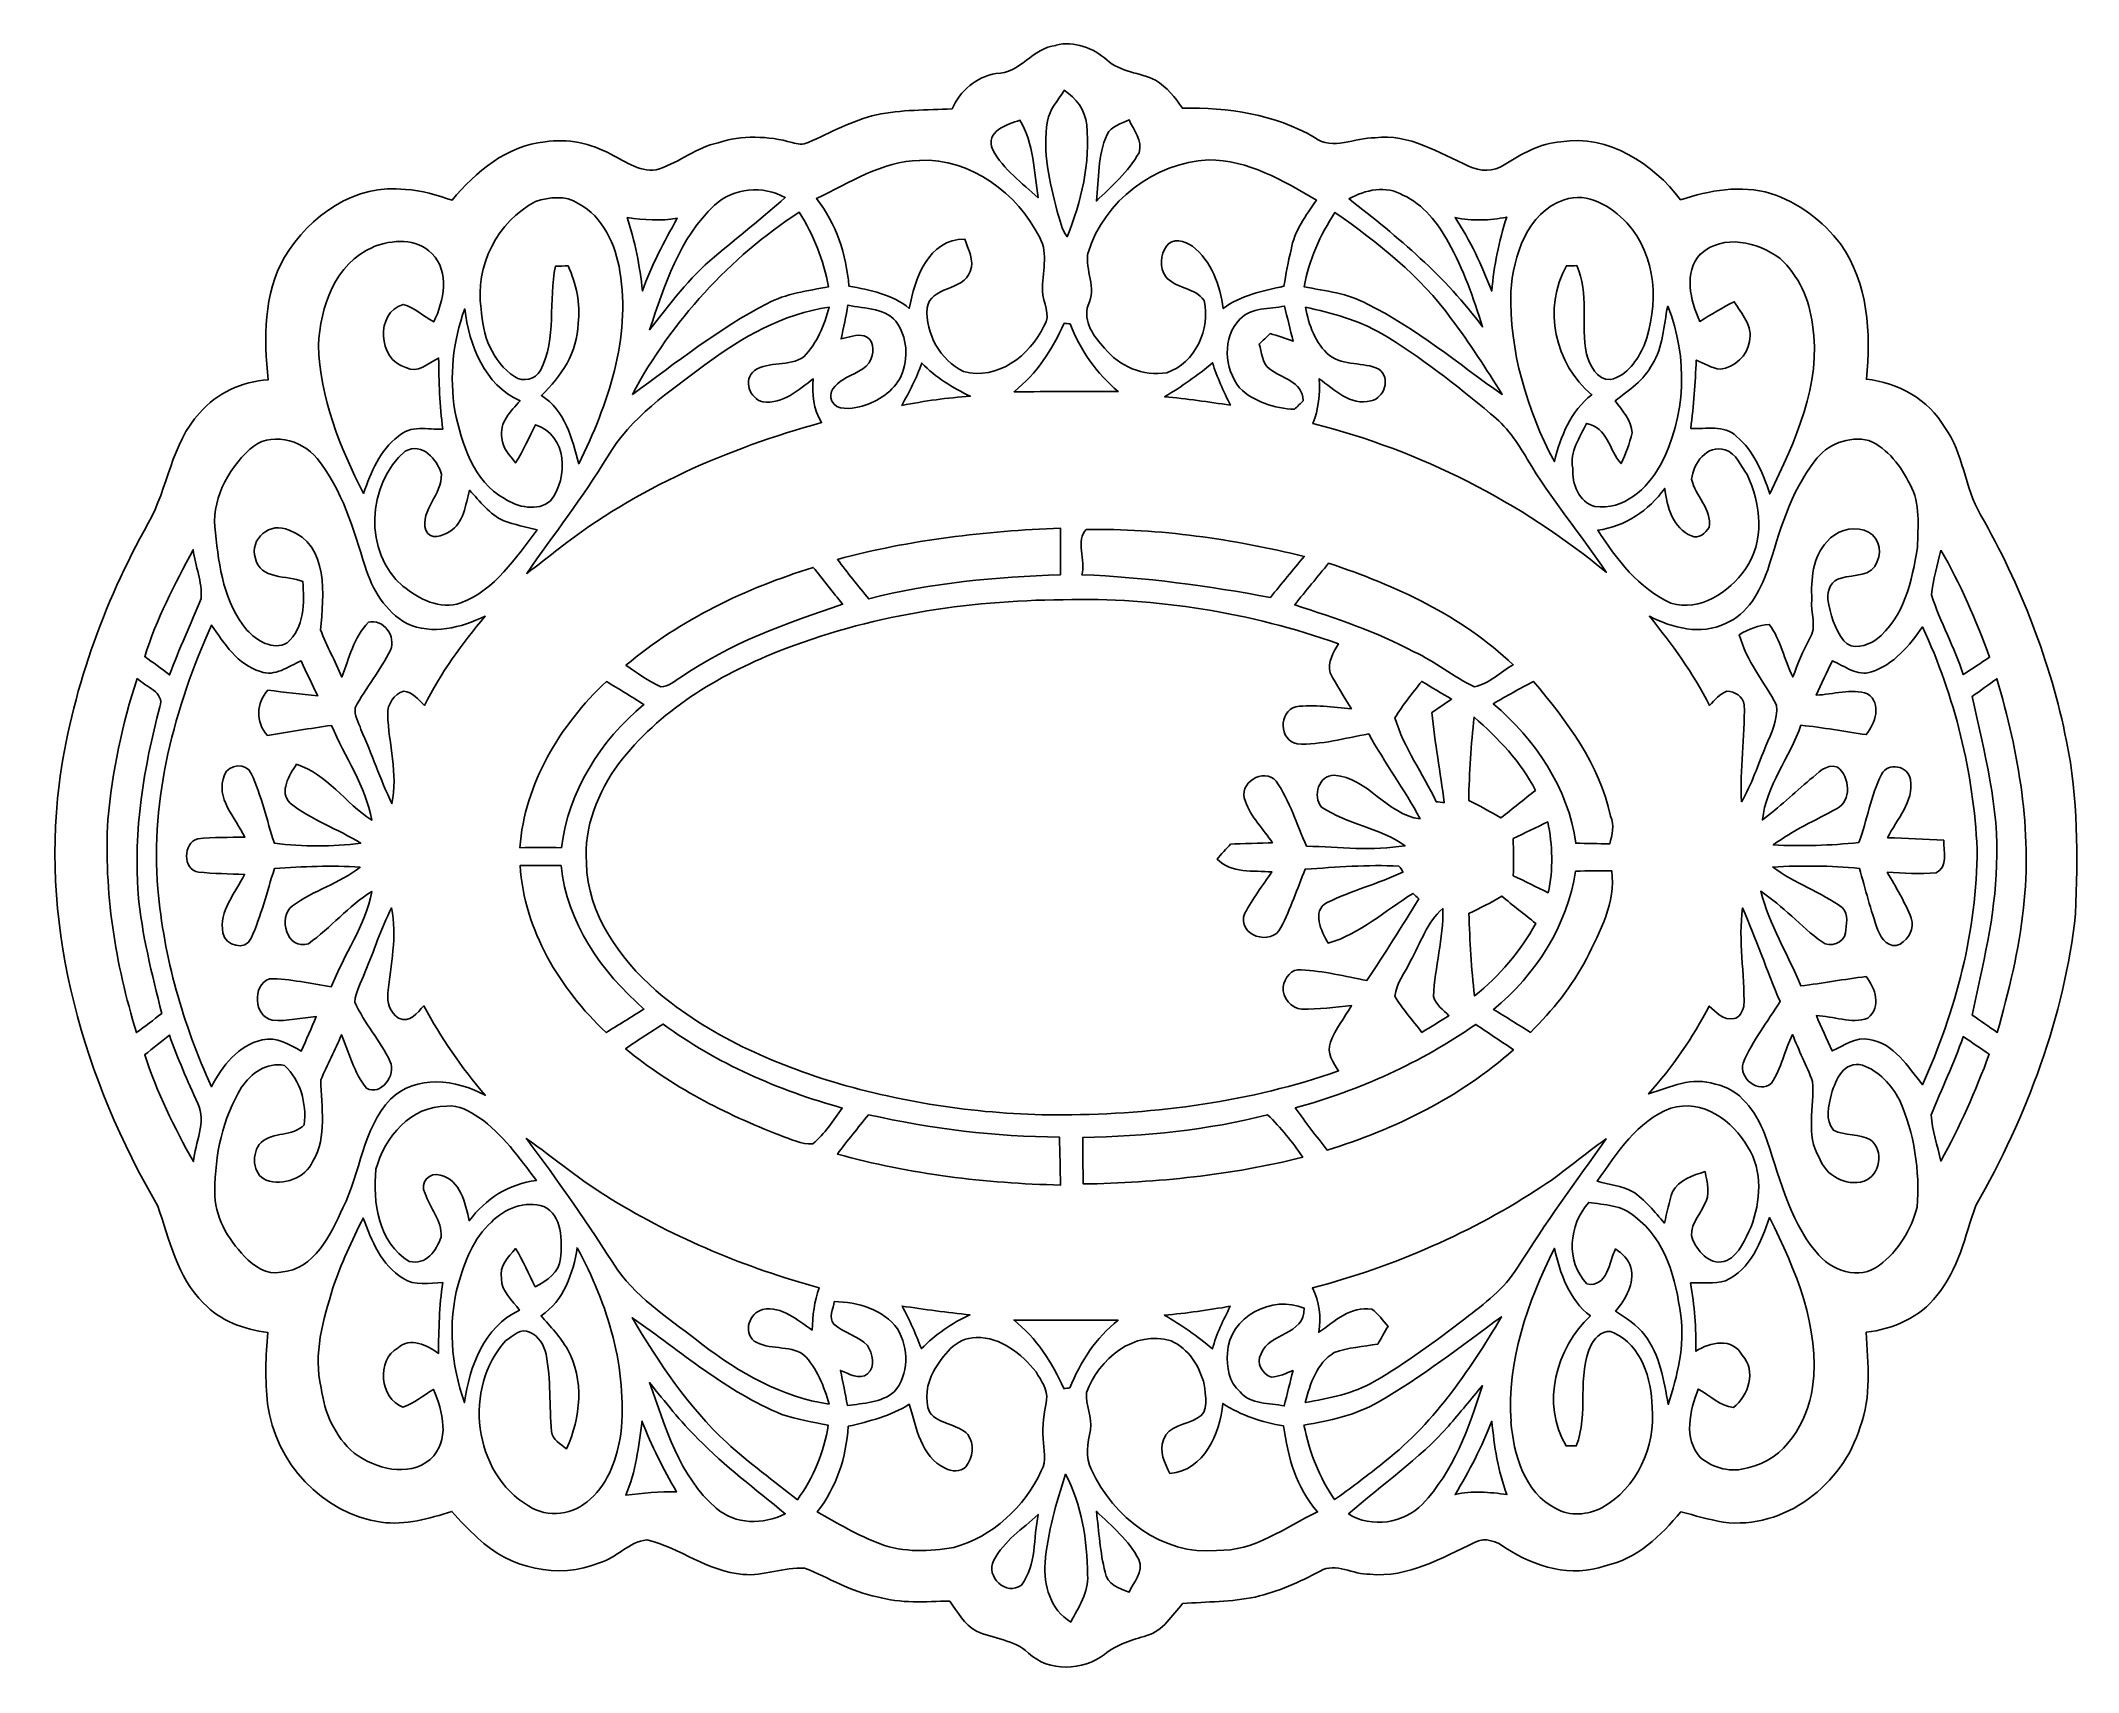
# Model space of a CAD drawing. Header units: centimetres. Extents: x -13.2 to 13, y -12.4 to 8.6.
import ezdxf

# ---------------------------------------------------------------- set-up
doc = ezdxf.new("R2010")
doc.units = ezdxf.units.CM
doc.header["$MEASUREMENT"] = 0
doc.layers.add('Camada 1', color=7, linetype='Continuous')

msp = doc.modelspace()

# ---------------------------------------------------------------- linework, layer by layer
at = {"layer": 'Camada 1', "color": 15}
for points, knots in [([(-0.126, 8.576), (0.111, 8.632), (0.356, 8.54), (0.534, 8.383), (0.534, 8.383), (0.706, 8.224), (0.957, 8.225), (1.159, 8.123), (1.159, 8.123), (1.303, 8.034), (1.412, 7.901), (1.505, 7.763), (1.505, 7.763), (2.091, 7.773), (2.694, 7.687), (3.207, 7.385), (3.207, 7.385), (3.443, 7.207), (3.728, 7.388), (3.986, 7.383), (3.986, 7.383), (4.421, 7.44), (4.809, 7.185), (5.191, 7.016), (5.191, 7.016), (5.334, 6.945), (5.515, 6.943), (5.65, 7.032), (5.65, 7.032), (5.873, 7.173), (6.109, 7.311), (6.38, 7.33), (6.38, 7.33), (6.99, 7.427), (7.564, 7.05), (7.921, 6.583), (7.921, 6.583), (8.292, 6.705), (8.697, 6.777), (9.08, 6.665), (9.08, 6.665), (9.439, 6.552), (9.751, 6.308), (9.982, 6.014), (9.982, 6.014), (10.335, 5.509), (10.374, 4.866), (10.313, 4.271), (10.313, 4.271), (10.72, 4.23), (11.115, 4.007), (11.323, 3.65), (11.323, 3.65), (11.567, 3.315), (11.574, 2.876), (11.785, 2.525), (11.785, 2.525), (12.299, 1.617), (12.686, 0.632), (12.891, -0.393), (12.891, -0.393), (13.042, -1.124), (13.037, -1.875), (13.007, -2.617), (13.007, -2.617), (12.863, -3.945), (12.38, -5.22), (11.724, -6.377), (11.724, -6.377), (11.579, -6.77), (11.502, -7.205), (11.221, -7.533), (11.221, -7.533), (11.004, -7.818), (10.658, -7.967), (10.31, -8.009), (10.31, -8.009), (10.329, -8.414), (10.387, -8.837), (10.232, -9.225), (10.232, -9.225), (10.02, -9.968), (9.256, -10.556), (8.47, -10.455), (8.47, -10.455), (8.284, -10.421), (8.104, -10.371), (7.924, -10.32), (7.924, -10.32), (7.671, -10.63), (7.355, -10.932), (6.95, -11.016), (6.95, -11.016), (6.517, -11.171), (6.042, -11.034), (5.672, -10.788), (5.672, -10.788), (5.555, -10.707), (5.405, -10.641), (5.268, -10.716), (5.268, -10.716), (4.842, -10.916), (4.411, -11.174), (3.919, -11.127), (3.919, -11.127), (3.704, -11.134), (3.482, -10.968), (3.277, -11.085), (3.277, -11.085), (3.014, -11.23), (2.735, -11.348), (2.444, -11.42), (2.444, -11.42), (2.136, -11.482), (1.82, -11.481), (1.508, -11.503), (1.508, -11.503), (1.372, -11.653), (1.255, -11.858), (1.047, -11.916), (1.047, -11.916), (0.855, -11.971), (0.66, -12.028), (0.503, -12.158), (0.503, -12.158), (0.221, -12.373), (-0.213, -12.389), (-0.479, -12.141), (-0.479, -12.141), (-0.662, -11.966), (-0.93, -11.962), (-1.148, -11.858), (-1.148, -11.858), (-1.306, -11.776), (-1.392, -11.611), (-1.491, -11.471), (-1.491, -11.471), (-1.804, -11.478), (-2.124, -11.507), (-2.428, -11.416), (-2.428, -11.416), (-2.762, -11.354), (-3.049, -11.168), (-3.362, -11.048), (-3.362, -11.048), (-3.628, -11.03), (-3.888, -11.155), (-4.157, -11.128), (-4.157, -11.128), (-4.605, -11.092), (-4.963, -10.787), (-5.391, -10.684), (-5.391, -10.684), (-5.626, -10.706), (-5.781, -10.918), (-6.003, -10.979), (-6.003, -10.979), (-6.528, -11.196), (-7.167, -11.055), (-7.568, -10.66), (-7.568, -10.66), (-7.688, -10.553), (-7.799, -10.439), (-7.903, -10.317), (-7.903, -10.317), (-8.196, -10.411), (-8.502, -10.495), (-8.812, -10.457), (-8.812, -10.457), (-9.569, -10.349), (-10.181, -9.681), (-10.278, -8.929), (-10.278, -8.929), (-10.305, -8.623), (-10.307, -8.316), (-10.273, -8.012), (-10.273, -8.012), (-10.578, -7.972), (-10.889, -7.865), (-11.101, -7.632), (-11.101, -7.632), (-11.444, -7.301), (-11.54, -6.815), (-11.69, -6.384), (-11.69, -6.384), (-12.636, -4.757), (-13.198, -2.845), (-12.962, -0.955), (-12.962, -0.955), (-12.806, 0.23), (-12.395, 1.373), (-11.814, 2.415), (-11.814, 2.415), (-11.556, 2.87), (-11.52, 3.44), (-11.152, 3.835), (-11.152, 3.835), (-10.934, 4.097), (-10.603, 4.238), (-10.269, 4.264), (-10.269, 4.264), (-10.324, 4.795), (-10.333, 5.37), (-10.057, 5.845), (-10.057, 5.845), (-9.738, 6.375), (-9.144, 6.801), (-8.499, 6.714), (-8.499, 6.714), (-8.292, 6.71), (-8.095, 6.643), (-7.901, 6.576), (-7.901, 6.576), (-7.597, 6.943), (-7.195, 7.281), (-6.704, 7.328), (-6.704, 7.328), (-6.414, 7.377), (-6.112, 7.31), (-5.856, 7.169), (-5.856, 7.169), (-5.66, 7.076), (-5.458, 6.914), (-5.23, 6.98), (-5.23, 6.98), (-4.97, 7.071), (-4.749, 7.256), (-4.476, 7.318), (-4.476, 7.318), (-4.168, 7.417), (-3.831, 7.407), (-3.521, 7.32), (-3.521, 7.32), (-3.454, 7.303), (-3.38, 7.286), (-3.315, 7.321), (-3.315, 7.321), (-3.026, 7.448), (-2.746, 7.606), (-2.436, 7.679), (-2.436, 7.679), (-2.116, 7.744), (-1.788, 7.738), (-1.462, 7.755), (-1.462, 7.755), (-1.356, 7.987), (-1.149, 8.167), (-0.896, 8.21), (-0.896, 8.21), (-0.583, 8.21), (-0.422, 8.544), (-0.121, 8.572), (-0.121, 8.572), (-0.121, 8.572), (-0.126, 8.576), (-0.126, 8.576)], [0, 0, 0, 0, 0.015385, 0.015385, 0.015385, 0.015385, 0.030769, 0.030769, 0.030769, 0.030769, 0.046154, 0.046154, 0.046154, 0.046154, 0.061538, 0.061538, 0.061538, 0.061538, 0.076923, 0.076923, 0.076923, 0.076923, 0.092308, 0.092308, 0.092308, 0.092308, 0.107692, 0.107692, 0.107692, 0.107692, 0.123077, 0.123077, 0.123077, 0.123077, 0.138462, 0.138462, 0.138462, 0.138462, 0.153846, 0.153846, 0.153846, 0.153846, 0.169231, 0.169231, 0.169231, 0.169231, 0.184615, 0.184615, 0.184615, 0.184615, 0.2, 0.2, 0.2, 0.2, 0.215385, 0.215385, 0.215385, 0.215385, 0.230769, 0.230769, 0.230769, 0.230769, 0.246154, 0.246154, 0.246154, 0.246154, 0.261538, 0.261538, 0.261538, 0.261538, 0.276923, 0.276923, 0.276923, 0.276923, 0.292308, 0.292308, 0.292308, 0.292308, 0.307692, 0.307692, 0.307692, 0.307692, 0.323077, 0.323077, 0.323077, 0.323077, 0.338462, 0.338462, 0.338462, 0.338462, 0.353846, 0.353846, 0.353846, 0.353846, 0.369231, 0.369231, 0.369231, 0.369231, 0.384615, 0.384615, 0.384615, 0.384615, 0.4, 0.4, 0.4, 0.4, 0.415385, 0.415385, 0.415385, 0.415385, 0.430769, 0.430769, 0.430769, 0.430769, 0.446154, 0.446154, 0.446154, 0.446154, 0.461538, 0.461538, 0.461538, 0.461538, 0.476923, 0.476923, 0.476923, 0.476923, 0.492308, 0.492308, 0.492308, 0.492308, 0.507692, 0.507692, 0.507692, 0.507692, 0.523077, 0.523077, 0.523077, 0.523077, 0.538462, 0.538462, 0.538462, 0.538462, 0.553846, 0.553846, 0.553846, 0.553846, 0.569231, 0.569231, 0.569231, 0.569231, 0.584615, 0.584615, 0.584615, 0.584615, 0.6, 0.6, 0.6, 0.6, 0.615385, 0.615385, 0.615385, 0.615385, 0.630769, 0.630769, 0.630769, 0.630769, 0.646154, 0.646154, 0.646154, 0.646154, 0.661538, 0.661538, 0.661538, 0.661538, 0.676923, 0.676923, 0.676923, 0.676923, 0.692308, 0.692308, 0.692308, 0.692308, 0.707692, 0.707692, 0.707692, 0.707692, 0.723077, 0.723077, 0.723077, 0.723077, 0.738462, 0.738462, 0.738462, 0.738462, 0.753846, 0.753846, 0.753846, 0.753846, 0.769231, 0.769231, 0.769231, 0.769231, 0.784615, 0.784615, 0.784615, 0.784615, 0.8, 0.8, 0.8, 0.8, 0.815385, 0.815385, 0.815385, 0.815385, 0.830769, 0.830769, 0.830769, 0.830769, 0.846154, 0.846154, 0.846154, 0.846154, 0.861538, 0.861538, 0.861538, 0.861538, 0.876923, 0.876923, 0.876923, 0.876923, 0.892308, 0.892308, 0.892308, 0.892308, 0.907692, 0.907692, 0.907692, 0.907692, 0.923077, 0.923077, 0.923077, 0.923077, 0.938462, 0.938462, 0.938462, 0.938462, 0.953846, 0.953846, 0.953846, 0.953846, 0.969231, 0.969231, 0.969231, 0.969231, 1, 1, 1, 1]), ([(-0.019, 7.992), (-0.096, 7.864), (-0.208, 7.746), (-0.234, 7.594), (-0.234, 7.594), (-0.3, 7.203), (-0.204, 6.81), (-0.107, 6.433), (-0.107, 6.433), (-0.075, 6.322), (-0.05, 6.201), (0.021, 6.106), (0.021, 6.106), (0.204, 6.561), (0.321, 7.057), (0.272, 7.549), (0.272, 7.549), (0.253, 7.735), (0.138, 7.896), (-0.019, 7.993), (-0.019, 7.993), (-0.019, 7.993), (-0.019, 7.992), (-0.019, 7.992)], [0, 0, 0, 0, 0.142857, 0.142857, 0.142857, 0.142857, 0.285714, 0.285714, 0.285714, 0.285714, 0.428571, 0.428571, 0.428571, 0.428571, 0.571429, 0.571429, 0.571429, 0.571429, 0.714286, 0.714286, 0.714286, 0.714286, 1, 1, 1, 1]), ([(0.535, 7.423), (0.409, 7.157), (0.435, 6.851), (0.397, 6.566), (0.397, 6.566), (0.595, 6.759), (0.809, 6.945), (0.946, 7.188), (0.946, 7.188), (0.995, 7.345), (0.875, 7.48), (0.819, 7.613), (0.819, 7.613), (0.727, 7.558), (0.581, 7.54), (0.535, 7.423), (0.535, 7.423), (0.535, 7.423), (0.535, 7.423), (0.535, 7.423)], [0, 0, 0, 0, 0.166667, 0.166667, 0.166667, 0.166667, 0.333333, 0.333333, 0.333333, 0.333333, 0.5, 0.5, 0.5, 0.5, 0.666667, 0.666667, 0.666667, 0.666667, 1, 1, 1, 1]), ([(-0.936, 7.225), (-0.8, 6.97), (-0.559, 6.802), (-0.354, 6.608), (-0.354, 6.608), (-0.406, 6.947), (-0.408, 7.303), (-0.587, 7.608), (-0.587, 7.608), (-0.745, 7.556), (-1.048, 7.467), (-0.936, 7.225), (-0.936, 7.225), (-0.936, 7.225), (-0.936, 7.225), (-0.936, 7.225)], [0, 0, 0, 0, 0.2, 0.2, 0.2, 0.2, 0.4, 0.4, 0.4, 0.4, 0.6, 0.6, 0.6, 0.6, 1, 1, 1, 1]), ([(-1.878, 7.091), (-2.37, 7.079), (-2.779, 6.8), (-3.208, 6.598), (-3.208, 6.598), (-2.953, 6.274), (-2.824, 5.879), (-2.79, 5.471), (-2.79, 5.471), (-2.519, 5.417), (-2.23, 5.368), (-2.012, 5.183), (-2.012, 5.183), (-1.945, 5.564), (-1.765, 6.078), (-1.298, 6.077), (-1.298, 6.077), (-1.256, 5.944), (-1.17, 5.801), (-1.228, 5.66), (-1.228, 5.66), (-1.314, 5.405), (-1.74, 5.473), (-1.783, 5.189), (-1.783, 5.189), (-1.808, 4.859), (-1.612, 4.516), (-1.316, 4.372), (-1.316, 4.372), (-0.876, 4.25), (-0.458, 4.576), (-0.278, 4.955), (-0.278, 4.955), (-0.178, 5.101), (-0.297, 5.258), (-0.296, 5.411), (-0.296, 5.411), (-0.307, 5.636), (-0.214, 5.886), (-0.332, 6.095), (-0.332, 6.095), (-0.618, 6.664), (-1.223, 7.122), (-1.878, 7.091), (-1.878, 7.091), (-1.878, 7.091), (-1.878, 7.091), (-1.878, 7.091)], [0, 0, 0, 0, 0.076923, 0.076923, 0.076923, 0.076923, 0.153846, 0.153846, 0.153846, 0.153846, 0.230769, 0.230769, 0.230769, 0.230769, 0.307692, 0.307692, 0.307692, 0.307692, 0.384615, 0.384615, 0.384615, 0.384615, 0.461538, 0.461538, 0.461538, 0.461538, 0.538462, 0.538462, 0.538462, 0.538462, 0.615385, 0.615385, 0.615385, 0.615385, 0.692308, 0.692308, 0.692308, 0.692308, 0.769231, 0.769231, 0.769231, 0.769231, 0.846154, 0.846154, 0.846154, 0.846154, 1, 1, 1, 1]), ([(0.289, 5.901), (0.249, 5.675), (0.403, 5.45), (0.291, 5.225), (0.291, 5.225), (0.22, 5.015), (0.365, 4.817), (0.502, 4.673), (0.502, 4.673), (0.689, 4.435), (1.002, 4.305), (1.304, 4.355), (1.304, 4.355), (1.668, 4.478), (1.875, 4.92), (1.783, 5.283), (1.783, 5.283), (1.672, 5.455), (1.411, 5.438), (1.285, 5.598), (1.285, 5.598), (1.208, 5.711), (1.22, 5.876), (1.299, 5.985), (1.299, 5.985), (1.368, 6.101), (1.541, 6.048), (1.636, 5.985), (1.636, 5.985), (1.878, 5.791), (1.988, 5.48), (2.03, 5.182), (2.03, 5.182), (2.256, 5.352), (2.541, 5.412), (2.813, 5.469), (2.813, 5.469), (2.838, 5.627), (2.865, 5.785), (2.905, 5.94), (2.905, 5.94), (2.943, 6.183), (3.099, 6.379), (3.23, 6.579), (3.23, 6.579), (2.802, 6.832), (2.352, 7.093), (1.839, 7.099), (1.839, 7.099), (1.145, 7.059), (0.496, 6.569), (0.29, 5.901), (0.29, 5.901), (0.29, 5.901), (0.289, 5.901), (0.289, 5.901)], [0, 0, 0, 0, 0.066667, 0.066667, 0.066667, 0.066667, 0.133333, 0.133333, 0.133333, 0.133333, 0.2, 0.2, 0.2, 0.2, 0.266667, 0.266667, 0.266667, 0.266667, 0.333333, 0.333333, 0.333333, 0.333333, 0.4, 0.4, 0.4, 0.4, 0.466667, 0.466667, 0.466667, 0.466667, 0.533333, 0.533333, 0.533333, 0.533333, 0.6, 0.6, 0.6, 0.6, 0.666667, 0.666667, 0.666667, 0.666667, 0.733333, 0.733333, 0.733333, 0.733333, 0.8, 0.8, 0.8, 0.8, 0.866667, 0.866667, 0.866667, 0.866667, 1, 1, 1, 1]), ([(-6.825, 6.559), (-7.317, 6.309), (-7.608, 5.723), (-7.526, 5.179), (-7.526, 5.179), (-7.511, 4.848), (-7.385, 4.491), (-7.096, 4.304), (-7.096, 4.304), (-6.987, 4.231), (-6.823, 4.264), (-6.763, 4.384), (-6.763, 4.384), (-6.548, 4.798), (-6.665, 5.285), (-6.568, 5.728), (-6.568, 5.728), (-6.514, 5.729), (-6.459, 5.73), (-6.405, 5.731), (-6.405, 5.731), (-6.304, 5.498), (-6.241, 5.246), (-6.278, 4.989), (-6.278, 4.989), (-6.282, 4.625), (-6.496, 4.304), (-6.751, 4.061), (-6.751, 4.061), (-6.446, 3.872), (-6.353, 3.506), (-6.269, 3.181), (-6.269, 3.181), (-5.893, 3.944), (-5.598, 4.798), (-5.739, 5.659), (-5.739, 5.659), (-5.795, 6.004), (-5.955, 6.363), (-6.275, 6.537), (-6.275, 6.537), (-6.438, 6.642), (-6.649, 6.619), (-6.825, 6.56), (-6.825, 6.56), (-6.825, 6.56), (-6.825, 6.559), (-6.825, 6.559)], [0, 0, 0, 0, 0.076923, 0.076923, 0.076923, 0.076923, 0.153846, 0.153846, 0.153846, 0.153846, 0.230769, 0.230769, 0.230769, 0.230769, 0.307692, 0.307692, 0.307692, 0.307692, 0.384615, 0.384615, 0.384615, 0.384615, 0.461538, 0.461538, 0.461538, 0.461538, 0.538462, 0.538462, 0.538462, 0.538462, 0.615385, 0.615385, 0.615385, 0.615385, 0.692308, 0.692308, 0.692308, 0.692308, 0.769231, 0.769231, 0.769231, 0.769231, 0.846154, 0.846154, 0.846154, 0.846154, 1, 1, 1, 1]), ([(-4.52, 6.515), (-4.971, 6.09), (-5.167, 5.481), (-5.357, 4.909), (-5.357, 4.909), (-5.094, 5.235), (-4.847, 5.58), (-4.522, 5.848), (-4.522, 5.848), (-4.22, 6.104), (-3.908, 6.349), (-3.611, 6.611), (-3.611, 6.611), (-3.896, 6.772), (-4.278, 6.739), (-4.519, 6.514), (-4.519, 6.514), (-4.519, 6.514), (-4.52, 6.515), (-4.52, 6.515)], [0, 0, 0, 0, 0.166667, 0.166667, 0.166667, 0.166667, 0.333333, 0.333333, 0.333333, 0.333333, 0.5, 0.5, 0.5, 0.5, 0.666667, 0.666667, 0.666667, 0.666667, 1, 1, 1, 1]), ([(3.651, 6.593), (4.28, 6.105), (4.896, 5.591), (5.371, 4.945), (5.371, 4.945), (5.251, 5.317), (5.127, 5.691), (4.931, 6.032), (4.931, 6.032), (4.795, 6.282), (4.611, 6.523), (4.345, 6.643), (4.345, 6.643), (4.129, 6.772), (3.857, 6.713), (3.65, 6.593), (3.65, 6.593), (3.65, 6.593), (3.651, 6.593), (3.651, 6.593)], [0, 0, 0, 0, 0.166667, 0.166667, 0.166667, 0.166667, 0.333333, 0.333333, 0.333333, 0.333333, 0.5, 0.5, 0.5, 0.5, 0.666667, 0.666667, 0.666667, 0.666667, 1, 1, 1, 1]), ([(6.422, 6.582), (5.941, 6.417), (5.768, 5.86), (5.734, 5.4), (5.734, 5.4), (5.715, 4.637), (5.94, 3.88), (6.295, 3.209), (6.295, 3.209), (6.375, 3.533), (6.504, 3.86), (6.778, 4.07), (6.778, 4.07), (6.3, 4.464), (6.144, 5.19), (6.45, 5.733), (6.45, 5.733), (6.483, 5.733), (6.55, 5.733), (6.583, 5.734), (6.583, 5.734), (6.745, 5.377), (6.635, 4.974), (6.708, 4.6), (6.708, 4.6), (6.749, 4.454), (6.839, 4.259), (7.019, 4.266), (7.019, 4.266), (7.231, 4.316), (7.368, 4.518), (7.45, 4.706), (7.45, 4.706), (7.646, 5.217), (7.613, 5.866), (7.229, 6.285), (7.229, 6.285), (7.025, 6.495), (6.727, 6.69), (6.422, 6.582), (6.422, 6.582), (6.422, 6.582), (6.422, 6.582), (6.422, 6.582)], [0, 0, 0, 0, 0.083333, 0.083333, 0.083333, 0.083333, 0.166667, 0.166667, 0.166667, 0.166667, 0.25, 0.25, 0.25, 0.25, 0.333333, 0.333333, 0.333333, 0.333333, 0.416667, 0.416667, 0.416667, 0.416667, 0.5, 0.5, 0.5, 0.5, 0.583333, 0.583333, 0.583333, 0.583333, 0.666667, 0.666667, 0.666667, 0.666667, 0.75, 0.75, 0.75, 0.75, 0.833333, 0.833333, 0.833333, 0.833333, 1, 1, 1, 1]), ([(-5.645, 6.356), (-5.547, 6.048), (-5.481, 5.731), (-5.45, 5.408), (-5.45, 5.408), (-5.336, 5.736), (-5.167, 6.041), (-5.001, 6.345), (-5.001, 6.345), (-5.215, 6.307), (-5.432, 6.32), (-5.645, 6.356), (-5.645, 6.356), (-5.645, 6.356), (-5.645, 6.356), (-5.645, 6.356)], [0, 0, 0, 0, 0.2, 0.2, 0.2, 0.2, 0.4, 0.4, 0.4, 0.4, 0.6, 0.6, 0.6, 0.6, 1, 1, 1, 1]), ([(-5.578, 4.075), (-5.016, 4.485), (-4.466, 4.921), (-3.848, 5.244), (-3.848, 5.244), (-3.602, 5.376), (-3.321, 5.41), (-3.051, 5.462), (-3.051, 5.462), (-3.115, 5.805), (-3.244, 6.129), (-3.43, 6.423), (-3.43, 6.423), (-4.331, 5.837), (-5.071, 5.022), (-5.579, 4.076), (-5.579, 4.076), (-5.579, 4.076), (-5.578, 4.075), (-5.578, 4.075)], [0, 0, 0, 0, 0.166667, 0.166667, 0.166667, 0.166667, 0.333333, 0.333333, 0.333333, 0.333333, 0.5, 0.5, 0.5, 0.5, 0.666667, 0.666667, 0.666667, 0.666667, 1, 1, 1, 1]), ([(3.47, 6.42), (3.277, 6.129), (3.138, 5.805), (3.072, 5.462), (3.072, 5.462), (3.347, 5.407), (3.638, 5.381), (3.887, 5.238), (3.887, 5.238), (4.516, 4.929), (5.052, 4.473), (5.623, 4.074), (5.623, 4.074), (5.417, 4.407), (5.202, 4.735), (4.968, 5.049), (4.968, 5.049), (4.568, 5.602), (4.024, 6.031), (3.47, 6.42), (3.47, 6.42), (3.47, 6.42), (3.47, 6.42), (3.47, 6.42)], [0, 0, 0, 0, 0.142857, 0.142857, 0.142857, 0.142857, 0.285714, 0.285714, 0.285714, 0.285714, 0.428571, 0.428571, 0.428571, 0.428571, 0.571429, 0.571429, 0.571429, 0.571429, 0.714286, 0.714286, 0.714286, 0.714286, 1, 1, 1, 1]), ([(5.016, 6.356), (5.212, 6.06), (5.361, 5.738), (5.489, 5.407), (5.489, 5.407), (5.517, 5.731), (5.58, 6.05), (5.682, 6.359), (5.682, 6.359), (5.461, 6.319), (5.236, 6.303), (5.016, 6.356), (5.016, 6.356), (5.016, 6.356), (5.016, 6.356), (5.016, 6.356)], [0, 0, 0, 0, 0.2, 0.2, 0.2, 0.2, 0.4, 0.4, 0.4, 0.4, 0.6, 0.6, 0.6, 0.6, 1, 1, 1, 1]), ([(-8.917, 5.974), (-9.409, 5.763), (-9.598, 5.202), (-9.622, 4.708), (-9.622, 4.708), (-9.6, 4.033), (-9.346, 3.392), (-9.042, 2.799), (-9.042, 2.799), (-8.943, 3.07), (-8.835, 3.357), (-8.593, 3.534), (-8.593, 3.534), (-8.441, 3.685), (-8.213, 3.62), (-8.021, 3.628), (-8.021, 3.628), (-8.061, 3.932), (-8.069, 4.238), (-8.074, 4.544), (-8.074, 4.544), (-8.203, 4.485), (-8.346, 4.334), (-8.498, 4.423), (-8.498, 4.423), (-8.859, 4.52), (-8.89, 5.13), (-8.53, 5.234), (-8.53, 5.234), (-8.384, 5.193), (-8.268, 5.083), (-8.137, 5.009), (-8.137, 5.009), (-8.005, 5.282), (-7.926, 5.65), (-8.16, 5.891), (-8.16, 5.891), (-8.358, 6.092), (-8.673, 6.07), (-8.917, 5.976), (-8.917, 5.976), (-8.917, 5.976), (-8.917, 5.974), (-8.917, 5.974)], [0, 0, 0, 0, 0.083333, 0.083333, 0.083333, 0.083333, 0.166667, 0.166667, 0.166667, 0.166667, 0.25, 0.25, 0.25, 0.25, 0.333333, 0.333333, 0.333333, 0.333333, 0.416667, 0.416667, 0.416667, 0.416667, 0.5, 0.5, 0.5, 0.5, 0.583333, 0.583333, 0.583333, 0.583333, 0.666667, 0.666667, 0.666667, 0.666667, 0.75, 0.75, 0.75, 0.75, 0.833333, 0.833333, 0.833333, 0.833333, 1, 1, 1, 1]), ([(8.179, 5.885), (7.955, 5.645), (8.047, 5.285), (8.168, 5.016), (8.168, 5.016), (8.314, 5.103), (8.459, 5.193), (8.611, 5.27), (8.611, 5.27), (8.706, 5.115), (8.855, 4.959), (8.807, 4.758), (8.807, 4.758), (8.781, 4.573), (8.615, 4.424), (8.433, 4.4), (8.433, 4.4), (8.321, 4.41), (8.224, 4.478), (8.122, 4.517), (8.122, 4.517), (8.11, 4.223), (8.09, 3.93), (8.051, 3.638), (8.051, 3.638), (8.247, 3.624), (8.482, 3.687), (8.64, 3.535), (8.64, 3.535), (8.865, 3.347), (8.978, 3.065), (9.07, 2.794), (9.07, 2.794), (9.392, 3.471), (9.743, 4.205), (9.618, 4.976), (9.618, 4.976), (9.58, 5.295), (9.442, 5.608), (9.202, 5.825), (9.202, 5.825), (8.914, 6.041), (8.471, 6.148), (8.179, 5.884), (8.179, 5.884), (8.179, 5.884), (8.179, 5.885), (8.179, 5.885)], [0, 0, 0, 0, 0.076923, 0.076923, 0.076923, 0.076923, 0.153846, 0.153846, 0.153846, 0.153846, 0.230769, 0.230769, 0.230769, 0.230769, 0.307692, 0.307692, 0.307692, 0.307692, 0.384615, 0.384615, 0.384615, 0.384615, 0.461538, 0.461538, 0.461538, 0.461538, 0.538462, 0.538462, 0.538462, 0.538462, 0.615385, 0.615385, 0.615385, 0.615385, 0.692308, 0.692308, 0.692308, 0.692308, 0.769231, 0.769231, 0.769231, 0.769231, 0.846154, 0.846154, 0.846154, 0.846154, 1, 1, 1, 1]), ([(-7.864, 3.862), (-7.772, 3.438), (-7.635, 2.961), (-7.226, 2.733), (-7.226, 2.733), (-7.061, 2.623), (-6.797, 2.559), (-6.633, 2.706), (-6.633, 2.706), (-6.397, 3.003), (-6.418, 3.549), (-6.826, 3.685), (-6.826, 3.685), (-6.913, 3.522), (-6.981, 3.348), (-7.082, 3.193), (-7.082, 3.193), (-7.158, 3.287), (-7.252, 3.384), (-7.259, 3.511), (-7.259, 3.511), (-7.296, 3.714), (-7.145, 3.859), (-7.025, 3.994), (-7.025, 3.994), (-7.487, 4.197), (-7.679, 4.708), (-7.737, 5.177), (-7.737, 5.177), (-7.892, 4.76), (-7.937, 4.304), (-7.864, 3.864), (-7.864, 3.864), (-7.864, 3.864), (-7.864, 3.862), (-7.864, 3.862)], [0, 0, 0, 0, 0.1, 0.1, 0.1, 0.1, 0.2, 0.2, 0.2, 0.2, 0.3, 0.3, 0.3, 0.3, 0.4, 0.4, 0.4, 0.4, 0.5, 0.5, 0.5, 0.5, 0.6, 0.6, 0.6, 0.6, 0.7, 0.7, 0.7, 0.7, 0.8, 0.8, 0.8, 0.8, 1, 1, 1, 1]), ([(-4.645, 4.456), (-5.102, 4.109), (-5.604, 3.782), (-5.898, 3.273), (-5.898, 3.273), (-6.215, 2.751), (-6.592, 2.27), (-6.939, 1.769), (-6.939, 1.769), (-6.796, 1.875), (-6.657, 1.985), (-6.518, 2.095), (-6.518, 2.095), (-5.526, 2.872), (-4.348, 3.377), (-3.141, 3.713), (-3.141, 3.713), (-3.248, 3.882), (-3.27, 4.08), (-3.249, 4.275), (-3.249, 4.275), (-3.44, 4.136), (-3.641, 3.945), (-3.897, 3.979), (-3.897, 3.979), (-4.07, 4.019), (-4.155, 4.263), (-4.008, 4.383), (-4.008, 4.383), (-3.821, 4.507), (-3.559, 4.43), (-3.371, 4.559), (-3.371, 4.559), (-3.2, 4.733), (-3.107, 4.967), (-3.043, 5.199), (-3.043, 5.199), (-3.64, 5.116), (-4.169, 4.81), (-4.645, 4.456), (-4.645, 4.456), (-4.645, 4.456), (-4.645, 4.456), (-4.645, 4.456)], [0, 0, 0, 0, 0.083333, 0.083333, 0.083333, 0.083333, 0.166667, 0.166667, 0.166667, 0.166667, 0.25, 0.25, 0.25, 0.25, 0.333333, 0.333333, 0.333333, 0.333333, 0.416667, 0.416667, 0.416667, 0.416667, 0.5, 0.5, 0.5, 0.5, 0.583333, 0.583333, 0.583333, 0.583333, 0.666667, 0.666667, 0.666667, 0.666667, 0.75, 0.75, 0.75, 0.75, 0.833333, 0.833333, 0.833333, 0.833333, 1, 1, 1, 1]), ([(-2.802, 5.226), (-2.829, 5.081), (-2.858, 4.935), (-2.89, 4.791), (-2.89, 4.791), (-2.793, 4.811), (-2.691, 4.856), (-2.592, 4.829), (-2.592, 4.829), (-2.472, 4.792), (-2.465, 4.637), (-2.503, 4.537), (-2.503, 4.537), (-2.559, 4.38), (-2.747, 4.349), (-2.87, 4.261), (-2.87, 4.261), (-2.961, 4.211), (-3.066, 4.1), (-3.009, 3.99), (-3.009, 3.99), (-2.95, 3.859), (-2.762, 3.896), (-2.656, 3.913), (-2.656, 3.913), (-2.449, 3.965), (-2.249, 4.087), (-2.136, 4.274), (-2.136, 4.274), (-2.027, 4.491), (-2.025, 4.772), (-2.16, 4.979), (-2.16, 4.979), (-2.293, 5.199), (-2.584, 5.17), (-2.803, 5.227), (-2.803, 5.227), (-2.803, 5.227), (-2.802, 5.226), (-2.802, 5.226)], [0, 0, 0, 0, 0.090909, 0.090909, 0.090909, 0.090909, 0.181818, 0.181818, 0.181818, 0.181818, 0.272727, 0.272727, 0.272727, 0.272727, 0.363636, 0.363636, 0.363636, 0.363636, 0.454545, 0.454545, 0.454545, 0.454545, 0.545455, 0.545455, 0.545455, 0.545455, 0.636364, 0.636364, 0.636364, 0.636364, 0.727273, 0.727273, 0.727273, 0.727273, 0.818182, 0.818182, 0.818182, 0.818182, 1, 1, 1, 1]), ([(-0.02, 4.992), (-0.169, 4.656), (-0.372, 4.342), (-0.662, 4.11), (-0.662, 4.11), (-0.215, 4.111), (0.232, 4.111), (0.679, 4.111), (0.679, 4.111), (0.4, 4.343), (0.191, 4.647), (0.058, 4.983), (0.058, 4.983), (0.039, 4.985), (0, 4.989), (-0.02, 4.991), (-0.02, 4.991), (-0.02, 4.991), (-0.02, 4.992), (-0.02, 4.992)], [0, 0, 0, 0, 0.166667, 0.166667, 0.166667, 0.166667, 0.333333, 0.333333, 0.333333, 0.333333, 0.5, 0.5, 0.5, 0.5, 0.666667, 0.666667, 0.666667, 0.666667, 1, 1, 1, 1]), ([(2.245, 5.045), (2.016, 4.81), (2.043, 4.406), (2.241, 4.16), (2.241, 4.16), (2.426, 3.977), (2.694, 3.894), (2.949, 3.884), (2.949, 3.884), (2.986, 3.921), (3.024, 3.957), (3.062, 3.993), (3.062, 3.993), (3.052, 4.246), (2.786, 4.279), (2.626, 4.406), (2.626, 4.406), (2.526, 4.478), (2.53, 4.622), (2.493, 4.724), (2.493, 4.724), (2.541, 4.768), (2.588, 4.813), (2.634, 4.858), (2.634, 4.858), (2.734, 4.831), (2.835, 4.798), (2.933, 4.762), (2.933, 4.762), (2.892, 4.912), (2.856, 5.064), (2.82, 5.214), (2.82, 5.214), (2.628, 5.172), (2.391, 5.2), (2.245, 5.045), (2.245, 5.045), (2.245, 5.045), (2.245, 5.045), (2.245, 5.045)], [0, 0, 0, 0, 0.090909, 0.090909, 0.090909, 0.090909, 0.181818, 0.181818, 0.181818, 0.181818, 0.272727, 0.272727, 0.272727, 0.272727, 0.363636, 0.363636, 0.363636, 0.363636, 0.454545, 0.454545, 0.454545, 0.454545, 0.545455, 0.545455, 0.545455, 0.545455, 0.636364, 0.636364, 0.636364, 0.636364, 0.727273, 0.727273, 0.727273, 0.727273, 0.818182, 0.818182, 0.818182, 0.818182, 1, 1, 1, 1]), ([(3.088, 5.201), (3.135, 4.973), (3.212, 4.731), (3.4, 4.578), (3.4, 4.578), (3.581, 4.434), (3.837, 4.5), (4.035, 4.4), (4.035, 4.4), (4.191, 4.286), (4.11, 4.03), (3.932, 3.991), (3.932, 3.991), (3.666, 3.927), (3.461, 4.135), (3.268, 4.277), (3.268, 4.277), (3.282, 4.082), (3.256, 3.883), (3.185, 3.699), (3.185, 3.699), (4.568, 3.352), (5.866, 2.692), (6.964, 1.783), (6.964, 1.783), (6.637, 2.278), (6.246, 2.729), (5.946, 3.241), (5.946, 3.241), (5.819, 3.459), (5.673, 3.67), (5.473, 3.827), (5.473, 3.827), (5.026, 4.198), (4.571, 4.563), (4.07, 4.859), (4.07, 4.859), (3.768, 5.036), (3.427, 5.123), (3.088, 5.2), (3.088, 5.2), (3.088, 5.2), (3.088, 5.201), (3.088, 5.201)], [0, 0, 0, 0, 0.083333, 0.083333, 0.083333, 0.083333, 0.166667, 0.166667, 0.166667, 0.166667, 0.25, 0.25, 0.25, 0.25, 0.333333, 0.333333, 0.333333, 0.333333, 0.416667, 0.416667, 0.416667, 0.416667, 0.5, 0.5, 0.5, 0.5, 0.583333, 0.583333, 0.583333, 0.583333, 0.666667, 0.666667, 0.666667, 0.666667, 0.75, 0.75, 0.75, 0.75, 0.833333, 0.833333, 0.833333, 0.833333, 1, 1, 1, 1]), ([(7.755, 5.212), (7.702, 4.96), (7.699, 4.684), (7.555, 4.462), (7.555, 4.462), (7.451, 4.257), (7.254, 4.129), (7.079, 3.991), (7.079, 3.991), (7.166, 3.865), (7.293, 3.743), (7.295, 3.578), (7.295, 3.578), (7.266, 3.441), (7.214, 3.31), (7.154, 3.184), (7.154, 3.184), (7, 3.358), (6.977, 3.65), (6.71, 3.702), (6.71, 3.702), (6.626, 3.52), (6.488, 3.34), (6.532, 3.123), (6.532, 3.123), (6.521, 2.928), (6.606, 2.682), (6.818, 2.632), (6.818, 2.632), (7.186, 2.579), (7.49, 2.861), (7.657, 3.158), (7.657, 3.158), (7.995, 3.785), (8.019, 4.553), (7.756, 5.212), (7.756, 5.212), (7.756, 5.212), (7.755, 5.212), (7.755, 5.212)], [0, 0, 0, 0, 0.090909, 0.090909, 0.090909, 0.090909, 0.181818, 0.181818, 0.181818, 0.181818, 0.272727, 0.272727, 0.272727, 0.272727, 0.363636, 0.363636, 0.363636, 0.363636, 0.454545, 0.454545, 0.454545, 0.454545, 0.545455, 0.545455, 0.545455, 0.545455, 0.636364, 0.636364, 0.636364, 0.636364, 0.727273, 0.727273, 0.727273, 0.727273, 0.818182, 0.818182, 0.818182, 0.818182, 1, 1, 1, 1]), ([(-1.853, 4.478), (-1.917, 4.287), (-2.014, 4.11), (-2.108, 3.933), (-2.108, 3.933), (-1.816, 3.99), (-1.522, 4.033), (-1.225, 4.051), (-1.225, 4.051), (-1.456, 4.159), (-1.672, 4.297), (-1.853, 4.478), (-1.853, 4.478), (-1.853, 4.478), (-1.853, 4.478), (-1.853, 4.478)], [0, 0, 0, 0, 0.2, 0.2, 0.2, 0.2, 0.4, 0.4, 0.4, 0.4, 0.6, 0.6, 0.6, 0.6, 1, 1, 1, 1]), ([(1.275, 4.046), (1.559, 4.018), (1.841, 3.978), (2.123, 3.937), (2.123, 3.937), (2.036, 4.115), (1.951, 4.294), (1.893, 4.483), (1.893, 4.483), (1.7, 4.319), (1.493, 4.173), (1.275, 4.045), (1.275, 4.045), (1.275, 4.045), (1.275, 4.046), (1.275, 4.046)], [0, 0, 0, 0, 0.2, 0.2, 0.2, 0.2, 0.4, 0.4, 0.4, 0.4, 0.6, 0.6, 0.6, 0.6, 1, 1, 1, 1]), ([(-10.506, 3.368), (-10.797, 3.098), (-11.013, 2.699), (-10.946, 2.291), (-10.946, 2.291), (-10.907, 1.854), (-10.831, 1.389), (-10.545, 1.039), (-10.545, 1.039), (-10.418, 0.906), (-10.209, 0.77), (-10.025, 0.875), (-10.025, 0.875), (-9.797, 1.066), (-9.804, 1.397), (-9.824, 1.666), (-9.824, 1.666), (-10.023, 1.744), (-10.378, 1.689), (-10.434, 1.961), (-10.434, 1.961), (-10.517, 2.218), (-10.236, 2.443), (-10, 2.325), (-10, 2.325), (-9.482, 2.137), (-9.553, 1.481), (-9.595, 1.04), (-9.595, 1.04), (-9.518, 0.834), (-9.404, 0.64), (-9.321, 0.434), (-9.321, 0.434), (-9.226, 0.675), (-9.165, 0.949), (-8.979, 1.139), (-8.979, 1.139), (-8.784, 1.192), (-8.618, 0.954), (-8.694, 0.781), (-8.694, 0.781), (-8.822, 0.521), (-9.014, 0.297), (-9.147, 0.039), (-9.147, 0.039), (-9.164, -0.058), (-9.104, -0.151), (-9.074, -0.241), (-9.074, -0.241), (-8.934, -0.557), (-8.827, -0.886), (-8.675, -1.196), (-8.675, -1.196), (-8.596, -0.814), (-8.717, -0.43), (-8.73, -0.047), (-8.73, -0.047), (-8.735, 0.084), (-8.649, 0.212), (-8.523, 0.252), (-8.523, 0.252), (-8.409, 0.24), (-8.335, 0.143), (-8.258, 0.069), (-8.258, 0.069), (-8.047, 0.483), (-7.775, 0.865), (-7.473, 1.217), (-7.473, 1.217), (-7.786, 1.071), (-8.152, 0.971), (-8.485, 1.123), (-8.485, 1.123), (-8.76, 1.278), (-8.929, 1.563), (-9.021, 1.856), (-9.021, 1.856), (-9.169, 2.341), (-9.315, 2.849), (-9.639, 3.251), (-9.639, 3.251), (-9.841, 3.496), (-10.255, 3.604), (-10.504, 3.37), (-10.504, 3.37), (-10.504, 3.37), (-10.506, 3.368), (-10.506, 3.368)], [0, 0, 0, 0, 0.043478, 0.043478, 0.043478, 0.043478, 0.086957, 0.086957, 0.086957, 0.086957, 0.130435, 0.130435, 0.130435, 0.130435, 0.173913, 0.173913, 0.173913, 0.173913, 0.217391, 0.217391, 0.217391, 0.217391, 0.26087, 0.26087, 0.26087, 0.26087, 0.304348, 0.304348, 0.304348, 0.304348, 0.347826, 0.347826, 0.347826, 0.347826, 0.391304, 0.391304, 0.391304, 0.391304, 0.434783, 0.434783, 0.434783, 0.434783, 0.478261, 0.478261, 0.478261, 0.478261, 0.521739, 0.521739, 0.521739, 0.521739, 0.565217, 0.565217, 0.565217, 0.565217, 0.608696, 0.608696, 0.608696, 0.608696, 0.652174, 0.652174, 0.652174, 0.652174, 0.695652, 0.695652, 0.695652, 0.695652, 0.73913, 0.73913, 0.73913, 0.73913, 0.782609, 0.782609, 0.782609, 0.782609, 0.826087, 0.826087, 0.826087, 0.826087, 0.869565, 0.869565, 0.869565, 0.869565, 0.913043, 0.913043, 0.913043, 0.913043, 1, 1, 1, 1]), ([(-8.504, 3.345), (-8.997, 2.925), (-9.048, 2.033), (-8.533, 1.606), (-8.533, 1.606), (-8.328, 1.44), (-8.059, 1.293), (-7.787, 1.39), (-7.787, 1.39), (-7.345, 1.552), (-7.081, 1.975), (-6.805, 2.331), (-6.805, 2.331), (-6.95, 2.367), (-7.097, 2.396), (-7.236, 2.447), (-7.236, 2.447), (-7.418, 2.532), (-7.542, 2.698), (-7.675, 2.84), (-7.675, 2.84), (-7.73, 2.656), (-7.746, 2.419), (-7.93, 2.31), (-7.93, 2.31), (-8.021, 2.25), (-8.182, 2.193), (-8.24, 2.324), (-8.24, 2.324), (-8.313, 2.595), (-8.026, 2.784), (-8.038, 3.048), (-8.038, 3.048), (-8.093, 3.24), (-8.282, 3.459), (-8.504, 3.345), (-8.504, 3.345), (-8.504, 3.345), (-8.504, 3.345), (-8.504, 3.345)], [0, 0, 0, 0, 0.090909, 0.090909, 0.090909, 0.090909, 0.181818, 0.181818, 0.181818, 0.181818, 0.272727, 0.272727, 0.272727, 0.272727, 0.363636, 0.363636, 0.363636, 0.363636, 0.454545, 0.454545, 0.454545, 0.454545, 0.545455, 0.545455, 0.545455, 0.545455, 0.636364, 0.636364, 0.636364, 0.636364, 0.727273, 0.727273, 0.727273, 0.727273, 0.818182, 0.818182, 0.818182, 0.818182, 1, 1, 1, 1]), ([(8.063, 2.983), (8.107, 2.764), (8.326, 2.602), (8.289, 2.361), (8.289, 2.361), (8.241, 2.287), (8.155, 2.21), (8.061, 2.252), (8.061, 2.252), (7.822, 2.349), (7.741, 2.631), (7.717, 2.864), (7.717, 2.864), (7.509, 2.578), (7.207, 2.372), (6.853, 2.325), (6.853, 2.325), (7.1, 1.956), (7.378, 1.572), (7.796, 1.387), (7.796, 1.387), (8.171, 1.27), (8.544, 1.526), (8.752, 1.82), (8.752, 1.82), (9.006, 2.177), (8.959, 2.664), (8.777, 3.042), (8.777, 3.042), (8.697, 3.157), (8.637, 3.312), (8.496, 3.361), (8.496, 3.361), (8.259, 3.432), (8.083, 3.188), (8.062, 2.983), (8.062, 2.983), (8.062, 2.983), (8.063, 2.983), (8.063, 2.983)], [0, 0, 0, 0, 0.090909, 0.090909, 0.090909, 0.090909, 0.181818, 0.181818, 0.181818, 0.181818, 0.272727, 0.272727, 0.272727, 0.272727, 0.363636, 0.363636, 0.363636, 0.363636, 0.454545, 0.454545, 0.454545, 0.454545, 0.545455, 0.545455, 0.545455, 0.545455, 0.636364, 0.636364, 0.636364, 0.636364, 0.727273, 0.727273, 0.727273, 0.727273, 0.818182, 0.818182, 0.818182, 0.818182, 1, 1, 1, 1]), ([(9.651, 3.218), (9.33, 2.812), (9.194, 2.3), (9.044, 1.814), (9.044, 1.814), (8.941, 1.536), (8.788, 1.241), (8.499, 1.124), (8.499, 1.124), (8.181, 0.967), (7.818, 1.066), (7.52, 1.217), (7.52, 1.217), (7.81, 0.857), (8.084, 0.482), (8.295, 0.069), (8.295, 0.069), (8.361, 0.137), (8.425, 0.216), (8.517, 0.25), (8.517, 0.25), (8.62, 0.253), (8.723, 0.18), (8.741, 0.076), (8.741, 0.076), (8.751, -0.341), (8.679, -0.756), (8.705, -1.174), (8.705, -1.174), (8.84, -0.948), (8.917, -0.695), (9.02, -0.454), (9.02, -0.454), (9.087, -0.286), (9.178, -0.117), (9.156, 0.071), (9.156, 0.071), (8.999, 0.375), (8.765, 0.64), (8.677, 0.979), (8.677, 0.979), (8.796, 1.054), (8.925, 1.098), (9.063, 1.112), (9.063, 1.112), (9.213, 0.912), (9.254, 0.656), (9.366, 0.436), (9.366, 0.436), (9.43, 0.603), (9.494, 0.77), (9.582, 0.926), (9.582, 0.926), (9.685, 1.077), (9.587, 1.268), (9.612, 1.432), (9.612, 1.432), (9.597, 1.688), (9.621, 1.982), (9.808, 2.178), (9.808, 2.178), (9.919, 2.317), (10.112, 2.378), (10.284, 2.326), (10.284, 2.326), (10.445, 2.28), (10.538, 2.07), (10.451, 1.923), (10.451, 1.923), (10.391, 1.717), (10.151, 1.76), (9.99, 1.707), (9.99, 1.707), (9.859, 1.694), (9.808, 1.548), (9.818, 1.434), (9.818, 1.434), (9.847, 1.246), (9.904, 1.053), (10.024, 0.9), (10.024, 0.9), (10.127, 0.773), (10.32, 0.835), (10.437, 0.913), (10.437, 0.913), (10.8, 1.198), (10.902, 1.673), (10.971, 2.105), (10.971, 2.105), (10.977, 2.374), (11.011, 2.669), (10.876, 2.914), (10.876, 2.914), (10.759, 3.147), (10.594, 3.376), (10.346, 3.482), (10.346, 3.482), (10.089, 3.543), (9.801, 3.435), (9.649, 3.218), (9.649, 3.218), (9.649, 3.218), (9.651, 3.218), (9.651, 3.218)], [0, 0, 0, 0, 0.037037, 0.037037, 0.037037, 0.037037, 0.074074, 0.074074, 0.074074, 0.074074, 0.111111, 0.111111, 0.111111, 0.111111, 0.148148, 0.148148, 0.148148, 0.148148, 0.185185, 0.185185, 0.185185, 0.185185, 0.222222, 0.222222, 0.222222, 0.222222, 0.259259, 0.259259, 0.259259, 0.259259, 0.296296, 0.296296, 0.296296, 0.296296, 0.333333, 0.333333, 0.333333, 0.333333, 0.37037, 0.37037, 0.37037, 0.37037, 0.407407, 0.407407, 0.407407, 0.407407, 0.444444, 0.444444, 0.444444, 0.444444, 0.481481, 0.481481, 0.481481, 0.481481, 0.518519, 0.518519, 0.518519, 0.518519, 0.555556, 0.555556, 0.555556, 0.555556, 0.592593, 0.592593, 0.592593, 0.592593, 0.62963, 0.62963, 0.62963, 0.62963, 0.666667, 0.666667, 0.666667, 0.666667, 0.703704, 0.703704, 0.703704, 0.703704, 0.740741, 0.740741, 0.740741, 0.740741, 0.777778, 0.777778, 0.777778, 0.777778, 0.814815, 0.814815, 0.814815, 0.814815, 0.851852, 0.851852, 0.851852, 0.851852, 0.888889, 0.888889, 0.888889, 0.888889, 0.925926, 0.925926, 0.925926, 0.925926, 1, 1, 1, 1]), ([(-2.938, 1.949), (-2.807, 1.777), (-2.672, 1.608), (-2.535, 1.44), (-2.535, 1.44), (-1.729, 1.652), (-0.896, 1.721), (-0.066, 1.752), (-0.066, 1.752), (-0.067, 1.952), (-0.066, 2.152), (-0.066, 2.352), (-0.066, 2.352), (-1.033, 2.315), (-2.002, 2.203), (-2.938, 1.949), (-2.938, 1.949), (-2.938, 1.949), (-2.938, 1.949), (-2.938, 1.949)], [0, 0, 0, 0, 0.166667, 0.166667, 0.166667, 0.166667, 0.333333, 0.333333, 0.333333, 0.333333, 0.5, 0.5, 0.5, 0.5, 0.666667, 0.666667, 0.666667, 0.666667, 1, 1, 1, 1]), ([(0.266, 2.336), (0.126, 2.204), (0.262, 1.926), (0.209, 1.751), (0.209, 1.751), (1.026, 1.72), (1.836, 1.607), (2.639, 1.459), (2.639, 1.459), (2.782, 1.637), (2.928, 1.813), (3.074, 1.988), (3.074, 1.988), (2.156, 2.212), (1.212, 2.349), (0.266, 2.335), (0.266, 2.335), (0.266, 2.335), (0.266, 2.336), (0.266, 2.336)], [0, 0, 0, 0, 0.166667, 0.166667, 0.166667, 0.166667, 0.333333, 0.333333, 0.333333, 0.333333, 0.5, 0.5, 0.5, 0.5, 0.666667, 0.666667, 0.666667, 0.666667, 1, 1, 1, 1]), ([(-11.859, 0.697), (-11.752, 0.621), (-11.645, 0.542), (-11.539, 0.462), (-11.539, 0.462), (-11.419, 0.796), (-11.263, 1.115), (-11.133, 1.444), (-11.133, 1.444), (-11.115, 1.657), (-11.209, 1.864), (-11.235, 2.073), (-11.235, 2.073), (-11.471, 1.628), (-11.711, 1.18), (-11.859, 0.696), (-11.859, 0.696), (-11.859, 0.696), (-11.859, 0.697), (-11.859, 0.697)], [0, 0, 0, 0, 0.166667, 0.166667, 0.166667, 0.166667, 0.333333, 0.333333, 0.333333, 0.333333, 0.5, 0.5, 0.5, 0.5, 0.666667, 0.666667, 0.666667, 0.666667, 1, 1, 1, 1]), ([(-5.662, 0.586), (-5.517, 0.486), (-5.374, 0.379), (-5.212, 0.309), (-5.212, 0.309), (-5.116, 0.303), (-5.039, 0.384), (-4.959, 0.427), (-4.959, 0.427), (-4.326, 0.866), (-3.597, 1.131), (-2.871, 1.371), (-2.871, 1.371), (-2.996, 1.531), (-3.124, 1.689), (-3.25, 1.847), (-3.25, 1.847), (-4.119, 1.574), (-4.962, 1.176), (-5.662, 0.585), (-5.662, 0.585), (-5.662, 0.585), (-5.662, 0.586), (-5.662, 0.586)], [0, 0, 0, 0, 0.142857, 0.142857, 0.142857, 0.142857, 0.285714, 0.285714, 0.285714, 0.285714, 0.428571, 0.428571, 0.428571, 0.428571, 0.571429, 0.571429, 0.571429, 0.571429, 0.714286, 0.714286, 0.714286, 0.714286, 1, 1, 1, 1]), ([(2.952, 1.363), (3.475, 1.193), (3.999, 1.02), (4.486, 0.76), (4.486, 0.76), (4.759, 0.633), (4.994, 0.437), (5.265, 0.308), (5.265, 0.308), (5.456, 0.349), (5.601, 0.497), (5.765, 0.593), (5.765, 0.593), (5.098, 1.224), (4.251, 1.615), (3.388, 1.9), (3.388, 1.9), (3.242, 1.722), (3.094, 1.545), (2.951, 1.364), (2.951, 1.364), (2.951, 1.364), (2.952, 1.363), (2.952, 1.363)], [0, 0, 0, 0, 0.142857, 0.142857, 0.142857, 0.142857, 0.285714, 0.285714, 0.285714, 0.285714, 0.428571, 0.428571, 0.428571, 0.428571, 0.571429, 0.571429, 0.571429, 0.571429, 0.714286, 0.714286, 0.714286, 0.714286, 1, 1, 1, 1]), ([(11.273, 2.07), (11.229, 1.878), (11.174, 1.688), (11.151, 1.491), (11.151, 1.491), (11.267, 1.142), (11.446, 0.816), (11.561, 0.466), (11.561, 0.466), (11.676, 0.537), (11.786, 0.615), (11.9, 0.688), (11.9, 0.688), (11.728, 1.164), (11.525, 1.63), (11.273, 2.069), (11.273, 2.069), (11.273, 2.069), (11.273, 2.07), (11.273, 2.07)], [0, 0, 0, 0, 0.166667, 0.166667, 0.166667, 0.166667, 0.333333, 0.333333, 0.333333, 0.333333, 0.5, 0.5, 0.5, 0.5, 0.666667, 0.666667, 0.666667, 0.666667, 1, 1, 1, 1]), ([(-3.704, 0.761), (-4.488, 0.453), (-5.236, -0.007), (-5.755, -0.682), (-5.755, -0.682), (-6.02, -1.05), (-6.206, -1.499), (-6.171, -1.961), (-6.171, -1.961), (-6.156, -2.618), (-5.748, -3.185), (-5.276, -3.606), (-5.276, -3.606), (-4.597, -4.186), (-3.763, -4.555), (-2.912, -4.807), (-2.912, -4.807), (-1.977, -5.074), (-1.005, -5.211), (-0.032, -5.208), (-0.032, -5.208), (1.169, -5.198), (2.379, -5.04), (3.516, -4.642), (3.516, -4.642), (3.451, -4.53), (3.354, -4.413), (3.412, -4.271), (3.412, -4.271), (3.474, -4.1), (3.592, -3.956), (3.683, -3.799), (3.683, -3.799), (3.471, -3.822), (3.256, -3.845), (3.043, -3.845), (3.043, -3.845), (2.902, -3.837), (2.79, -3.697), (2.803, -3.559), (2.803, -3.559), (2.82, -3.447), (2.908, -3.321), (3.035, -3.337), (3.035, -3.337), (3.321, -3.355), (3.601, -3.422), (3.882, -3.476), (3.882, -3.476), (4.112, -3.131), (4.33, -2.778), (4.549, -2.426), (4.549, -2.426), (4.524, -2.402), (4.5, -2.378), (4.476, -2.354), (4.476, -2.354), (4.118, -2.573), (3.796, -2.876), (3.384, -2.994), (3.384, -2.994), (3.291, -2.846), (3.166, -2.582), (3.368, -2.472), (3.368, -2.472), (3.683, -2.318), (4.027, -2.229), (4.345, -2.081), (4.345, -2.081), (4.333, -2.051), (4.316, -2.025), (4.294, -2.004), (4.294, -2.004), (3.891, -1.978), (3.488, -2.02), (3.086, -2.04), (3.086, -2.04), (2.985, -2.292), (2.9, -2.553), (2.773, -2.793), (2.773, -2.793), (2.663, -3.042), (2.192, -2.899), (2.309, -2.609), (2.309, -2.609), (2.411, -2.422), (2.537, -2.251), (2.657, -2.077), (2.657, -2.077), (2.414, -2.057), (2.136, -2.101), (1.951, -1.911), (1.951, -1.911), (1.994, -1.863), (2.081, -1.767), (2.125, -1.719), (2.125, -1.719), (2.26, -1.715), (2.529, -1.706), (2.664, -1.702), (2.664, -1.702), (2.55, -1.523), (2.384, -1.371), (2.316, -1.168), (2.316, -1.168), (2.208, -0.935), (2.554, -0.723), (2.712, -0.909), (2.712, -0.909), (2.89, -1.162), (2.975, -1.466), (3.104, -1.745), (3.104, -1.745), (3.527, -1.759), (3.952, -1.809), (4.373, -1.739), (4.373, -1.739), (4.046, -1.509), (3.627, -1.466), (3.296, -1.241), (3.296, -1.241), (3.178, -1.102), (3.262, -0.827), (3.46, -0.832), (3.46, -0.832), (3.891, -0.86), (4.138, -1.341), (4.565, -1.393), (4.565, -1.393), (4.367, -1.016), (4.112, -0.672), (3.904, -0.3), (3.904, -0.3), (3.598, -0.351), (3.294, -0.444), (2.981, -0.428), (2.981, -0.428), (2.75, -0.382), (2.741, -0.013), (2.966, 0.051), (2.966, 0.051), (3.203, 0.086), (3.444, 0.04), (3.681, 0.025), (3.681, 0.025), (3.588, 0.178), (3.487, 0.329), (3.408, 0.489), (3.408, 0.489), (3.37, 0.626), (3.451, 0.75), (3.514, 0.863), (3.514, 0.863), (2.38, 1.264), (1.171, 1.461), (-0.032, 1.43), (-0.032, 1.43), (-1.281, 1.42), (-2.541, 1.227), (-3.704, 0.761), (-3.704, 0.761), (-3.704, 0.761), (-3.704, 0.761), (-3.704, 0.761)], [0, 0, 0, 0, 0.02381, 0.02381, 0.02381, 0.02381, 0.047619, 0.047619, 0.047619, 0.047619, 0.071429, 0.071429, 0.071429, 0.071429, 0.095238, 0.095238, 0.095238, 0.095238, 0.119048, 0.119048, 0.119048, 0.119048, 0.142857, 0.142857, 0.142857, 0.142857, 0.166667, 0.166667, 0.166667, 0.166667, 0.190476, 0.190476, 0.190476, 0.190476, 0.214286, 0.214286, 0.214286, 0.214286, 0.238095, 0.238095, 0.238095, 0.238095, 0.261905, 0.261905, 0.261905, 0.261905, 0.285714, 0.285714, 0.285714, 0.285714, 0.309524, 0.309524, 0.309524, 0.309524, 0.333333, 0.333333, 0.333333, 0.333333, 0.357143, 0.357143, 0.357143, 0.357143, 0.380952, 0.380952, 0.380952, 0.380952, 0.404762, 0.404762, 0.404762, 0.404762, 0.428571, 0.428571, 0.428571, 0.428571, 0.452381, 0.452381, 0.452381, 0.452381, 0.47619, 0.47619, 0.47619, 0.47619, 0.5, 0.5, 0.5, 0.5, 0.52381, 0.52381, 0.52381, 0.52381, 0.547619, 0.547619, 0.547619, 0.547619, 0.571429, 0.571429, 0.571429, 0.571429, 0.595238, 0.595238, 0.595238, 0.595238, 0.619048, 0.619048, 0.619048, 0.619048, 0.642857, 0.642857, 0.642857, 0.642857, 0.666667, 0.666667, 0.666667, 0.666667, 0.690476, 0.690476, 0.690476, 0.690476, 0.714286, 0.714286, 0.714286, 0.714286, 0.738095, 0.738095, 0.738095, 0.738095, 0.761905, 0.761905, 0.761905, 0.761905, 0.785714, 0.785714, 0.785714, 0.785714, 0.809524, 0.809524, 0.809524, 0.809524, 0.833333, 0.833333, 0.833333, 0.833333, 0.857143, 0.857143, 0.857143, 0.857143, 0.880952, 0.880952, 0.880952, 0.880952, 0.904762, 0.904762, 0.904762, 0.904762, 0.928571, 0.928571, 0.928571, 0.928571, 0.952381, 0.952381, 0.952381, 0.952381, 1, 1, 1, 1]), ([(-10.999, 1.103), (-11.475, 0.041), (-11.787, -1.126), (-11.689, -2.297), (-11.689, -2.297), (-11.613, -3.18), (-11.365, -4.041), (-10.999, -4.845), (-10.999, -4.845), (-10.862, -4.575), (-10.654, -4.313), (-10.345, -4.24), (-10.345, -4.24), (-10.16, -4.198), (-9.996, -4.299), (-9.844, -4.385), (-9.844, -4.385), (-9.778, -4.238), (-9.712, -4.09), (-9.649, -3.942), (-9.649, -3.942), (-9.837, -3.953), (-10.026, -4.005), (-10.216, -3.988), (-10.216, -3.988), (-10.456, -3.935), (-10.477, -3.54), (-10.253, -3.453), (-10.253, -3.453), (-9.984, -3.452), (-9.722, -3.521), (-9.456, -3.556), (-9.456, -3.556), (-9.295, -3.143), (-9.015, -2.771), (-8.933, -2.33), (-8.933, -2.33), (-9.237, -2.513), (-9.461, -2.798), (-9.75, -3.002), (-9.75, -3.002), (-10.025, -3.093), (-10.155, -2.663), (-9.955, -2.514), (-9.955, -2.514), (-9.687, -2.315), (-9.349, -2.227), (-9.086, -2.017), (-9.086, -2.017), (-9.454, -1.988), (-9.822, -2.009), (-10.189, -2.035), (-10.189, -2.035), (-10.286, -2.335), (-10.357, -2.645), (-10.49, -2.932), (-10.49, -2.932), (-10.559, -3.098), (-10.824, -3.031), (-10.852, -2.864), (-10.852, -2.864), (-10.906, -2.578), (-10.689, -2.346), (-10.573, -2.109), (-10.573, -2.109), (-10.771, -2.102), (-10.97, -2.099), (-11.166, -2.079), (-11.166, -2.079), (-11.374, -2.054), (-11.366, -1.698), (-11.177, -1.649), (-11.177, -1.649), (-10.976, -1.625), (-10.771, -1.636), (-10.569, -1.628), (-10.569, -1.628), (-10.691, -1.375), (-10.957, -1.13), (-10.83, -0.828), (-10.83, -0.828), (-10.781, -0.688), (-10.548, -0.663), (-10.488, -0.808), (-10.488, -0.808), (-10.356, -1.096), (-10.288, -1.408), (-10.189, -1.708), (-10.189, -1.708), (-9.819, -1.754), (-9.446, -1.755), (-9.076, -1.708), (-9.076, -1.708), (-9.373, -1.523), (-9.711, -1.407), (-9.988, -1.19), (-9.988, -1.19), (-10.131, -1.043), (-9.997, -0.828), (-9.904, -0.691), (-9.904, -0.691), (-9.509, -0.816), (-9.276, -1.194), (-8.934, -1.409), (-8.934, -1.409), (-9.013, -0.97), (-9.282, -0.596), (-9.454, -0.19), (-9.454, -0.19), (-9.73, -0.227), (-10.004, -0.275), (-10.279, -0.319), (-10.279, -0.319), (-10.437, -0.146), (-10.42, 0.098), (-10.272, 0.266), (-10.272, 0.266), (-10.059, 0.235), (-9.845, 0.214), (-9.631, 0.19), (-9.631, 0.19), (-9.703, 0.34), (-9.775, 0.49), (-9.845, 0.641), (-9.845, 0.641), (-10.01, 0.574), (-10.183, 0.43), (-10.37, 0.506), (-10.37, 0.506), (-10.668, 0.59), (-10.832, 0.869), (-11, 1.104), (-11, 1.104), (-11, 1.104), (-10.999, 1.103), (-10.999, 1.103)], [0, 0, 0, 0, 0.028571, 0.028571, 0.028571, 0.028571, 0.057143, 0.057143, 0.057143, 0.057143, 0.085714, 0.085714, 0.085714, 0.085714, 0.114286, 0.114286, 0.114286, 0.114286, 0.142857, 0.142857, 0.142857, 0.142857, 0.171429, 0.171429, 0.171429, 0.171429, 0.2, 0.2, 0.2, 0.2, 0.228571, 0.228571, 0.228571, 0.228571, 0.257143, 0.257143, 0.257143, 0.257143, 0.285714, 0.285714, 0.285714, 0.285714, 0.314286, 0.314286, 0.314286, 0.314286, 0.342857, 0.342857, 0.342857, 0.342857, 0.371429, 0.371429, 0.371429, 0.371429, 0.4, 0.4, 0.4, 0.4, 0.428571, 0.428571, 0.428571, 0.428571, 0.457143, 0.457143, 0.457143, 0.457143, 0.485714, 0.485714, 0.485714, 0.485714, 0.514286, 0.514286, 0.514286, 0.514286, 0.542857, 0.542857, 0.542857, 0.542857, 0.571429, 0.571429, 0.571429, 0.571429, 0.6, 0.6, 0.6, 0.6, 0.628571, 0.628571, 0.628571, 0.628571, 0.657143, 0.657143, 0.657143, 0.657143, 0.685714, 0.685714, 0.685714, 0.685714, 0.714286, 0.714286, 0.714286, 0.714286, 0.742857, 0.742857, 0.742857, 0.742857, 0.771429, 0.771429, 0.771429, 0.771429, 0.8, 0.8, 0.8, 0.8, 0.828571, 0.828571, 0.828571, 0.828571, 0.857143, 0.857143, 0.857143, 0.857143, 0.885714, 0.885714, 0.885714, 0.885714, 0.914286, 0.914286, 0.914286, 0.914286, 0.942857, 0.942857, 0.942857, 0.942857, 1, 1, 1, 1]), ([(10.38, 0.5), (10.198, 0.437), (10.033, 0.577), (9.875, 0.642), (9.875, 0.642), (9.804, 0.496), (9.736, 0.348), (9.668, 0.2), (9.668, 0.2), (9.885, 0.209), (10.118, 0.289), (10.329, 0.219), (10.329, 0.219), (10.514, 0.086), (10.428, -0.16), (10.311, -0.308), (10.311, -0.308), (10.031, -0.268), (9.753, -0.215), (9.471, -0.188), (9.471, -0.188), (9.329, -0.603), (9.02, -0.964), (8.975, -1.408), (8.975, -1.408), (9.189, -1.247), (9.384, -1.062), (9.587, -0.886), (9.587, -0.886), (9.694, -0.813), (9.786, -0.672), (9.942, -0.728), (9.942, -0.728), (10.103, -0.85), (10.126, -1.164), (9.93, -1.264), (9.93, -1.264), (9.655, -1.414), (9.366, -1.541), (9.114, -1.73), (9.114, -1.73), (9.481, -1.748), (9.85, -1.737), (10.216, -1.698), (10.216, -1.698), (10.326, -1.411), (10.367, -1.095), (10.509, -0.821), (10.509, -0.821), (10.589, -0.656), (10.856, -0.711), (10.882, -0.888), (10.882, -0.888), (10.927, -1.174), (10.704, -1.397), (10.586, -1.636), (10.586, -1.636), (10.827, -1.643), (11.068, -1.654), (11.309, -1.67), (11.309, -1.67), (11.304, -1.813), (11.371, -2.011), (11.211, -2.087), (11.211, -2.087), (11.003, -2.116), (10.79, -2.084), (10.582, -2.081), (10.582, -2.081), (10.693, -2.274), (10.811, -2.465), (10.891, -2.674), (10.891, -2.674), (10.932, -2.805), (10.86, -2.94), (10.75, -3.007), (10.75, -3.007), (10.603, -3.074), (10.507, -2.94), (10.461, -2.829), (10.461, -2.829), (10.371, -2.567), (10.299, -2.298), (10.224, -2.032), (10.224, -2.032), (9.853, -1.996), (9.48, -1.993), (9.108, -2.014), (9.108, -2.014), (9.385, -2.225), (9.725, -2.334), (10.007, -2.54), (10.007, -2.54), (10.093, -2.623), (10.052, -2.76), (10.046, -2.862), (10.046, -2.862), (10.02, -2.992), (9.849, -3.062), (9.742, -2.98), (9.742, -2.98), (9.466, -2.779), (9.239, -2.516), (8.954, -2.326), (8.954, -2.326), (9.064, -2.757), (9.301, -3.138), (9.47, -3.546), (9.47, -3.546), (9.751, -3.511), (10.029, -3.459), (10.31, -3.426), (10.31, -3.426), (10.427, -3.585), (10.512, -3.802), (10.333, -3.963), (10.333, -3.963), (10.118, -4.039), (9.888, -3.934), (9.669, -3.929), (9.669, -3.929), (9.735, -4.081), (9.803, -4.232), (9.873, -4.383), (9.873, -4.383), (10.025, -4.313), (10.173, -4.198), (10.352, -4.237), (10.352, -4.237), (10.674, -4.284), (10.847, -4.59), (11.036, -4.819), (11.036, -4.819), (11.467, -3.867), (11.738, -2.832), (11.741, -1.784), (11.741, -1.784), (11.691, -0.797), (11.455, 0.183), (11.036, 1.079), (11.036, 1.079), (10.867, 0.841), (10.668, 0.593), (10.38, 0.501), (10.38, 0.501), (10.38, 0.501), (10.38, 0.5), (10.38, 0.5)], [0, 0, 0, 0, 0.026316, 0.026316, 0.026316, 0.026316, 0.052632, 0.052632, 0.052632, 0.052632, 0.078947, 0.078947, 0.078947, 0.078947, 0.105263, 0.105263, 0.105263, 0.105263, 0.131579, 0.131579, 0.131579, 0.131579, 0.157895, 0.157895, 0.157895, 0.157895, 0.184211, 0.184211, 0.184211, 0.184211, 0.210526, 0.210526, 0.210526, 0.210526, 0.236842, 0.236842, 0.236842, 0.236842, 0.263158, 0.263158, 0.263158, 0.263158, 0.289474, 0.289474, 0.289474, 0.289474, 0.315789, 0.315789, 0.315789, 0.315789, 0.342105, 0.342105, 0.342105, 0.342105, 0.368421, 0.368421, 0.368421, 0.368421, 0.394737, 0.394737, 0.394737, 0.394737, 0.421053, 0.421053, 0.421053, 0.421053, 0.447368, 0.447368, 0.447368, 0.447368, 0.473684, 0.473684, 0.473684, 0.473684, 0.5, 0.5, 0.5, 0.5, 0.526316, 0.526316, 0.526316, 0.526316, 0.552632, 0.552632, 0.552632, 0.552632, 0.578947, 0.578947, 0.578947, 0.578947, 0.605263, 0.605263, 0.605263, 0.605263, 0.631579, 0.631579, 0.631579, 0.631579, 0.657895, 0.657895, 0.657895, 0.657895, 0.684211, 0.684211, 0.684211, 0.684211, 0.710526, 0.710526, 0.710526, 0.710526, 0.736842, 0.736842, 0.736842, 0.736842, 0.763158, 0.763158, 0.763158, 0.763158, 0.789474, 0.789474, 0.789474, 0.789474, 0.815789, 0.815789, 0.815789, 0.815789, 0.842105, 0.842105, 0.842105, 0.842105, 0.868421, 0.868421, 0.868421, 0.868421, 0.894737, 0.894737, 0.894737, 0.894737, 0.921053, 0.921053, 0.921053, 0.921053, 0.947368, 0.947368, 0.947368, 0.947368, 1, 1, 1, 1]), ([(-11.956, 0.416), (-12.151, -0.173), (-12.277, -0.786), (-12.333, -1.405), (-12.333, -1.405), (-12.386, -2.332), (-12.238, -3.262), (-11.965, -4.147), (-11.965, -4.147), (-11.854, -4.068), (-11.747, -3.983), (-11.639, -3.9), (-11.639, -3.9), (-11.764, -3.393), (-11.898, -2.885), (-11.942, -2.363), (-11.942, -2.363), (-12.007, -1.548), (-11.872, -0.736), (-11.664, 0.05), (-11.664, 0.05), (-11.597, 0.241), (-11.853, 0.305), (-11.955, 0.416), (-11.955, 0.416), (-11.955, 0.416), (-11.956, 0.416), (-11.956, 0.416)], [0, 0, 0, 0, 0.125, 0.125, 0.125, 0.125, 0.25, 0.25, 0.25, 0.25, 0.375, 0.375, 0.375, 0.375, 0.5, 0.5, 0.5, 0.5, 0.625, 0.625, 0.625, 0.625, 0.75, 0.75, 0.75, 0.75, 1, 1, 1, 1]), ([(-5.914, 0.376), (-6.509, -0.186), (-6.966, -0.935), (-7.028, -1.766), (-7.028, -1.766), (-6.849, -1.759), (-6.671, -1.762), (-6.492, -1.765), (-6.492, -1.765), (-6.401, -1.037), (-5.991, -0.384), (-5.43, 0.078), (-5.43, 0.078), (-5.588, 0.183), (-5.751, 0.279), (-5.914, 0.376), (-5.914, 0.376), (-5.914, 0.376), (-5.914, 0.376), (-5.914, 0.376)], [0, 0, 0, 0, 0.166667, 0.166667, 0.166667, 0.166667, 0.333333, 0.333333, 0.333333, 0.333333, 0.5, 0.5, 0.5, 0.5, 0.666667, 0.666667, 0.666667, 0.666667, 1, 1, 1, 1]), ([(4.242, -0.094), (4.356, -0.477), (4.605, -0.811), (4.774, -1.174), (4.774, -1.174), (4.799, -1.176), (4.85, -1.181), (4.876, -1.184), (4.876, -1.184), (4.831, -0.796), (4.753, -0.413), (4.718, -0.024), (4.718, -0.024), (4.802, 0.035), (4.886, 0.092), (4.971, 0.15), (4.971, 0.15), (4.842, 0.225), (4.715, 0.302), (4.587, 0.378), (4.587, 0.378), (4.468, 0.224), (4.34, 0.075), (4.242, -0.093), (4.242, -0.093), (4.242, -0.093), (4.242, -0.094), (4.242, -0.094)], [0, 0, 0, 0, 0.125, 0.125, 0.125, 0.125, 0.25, 0.25, 0.25, 0.25, 0.375, 0.375, 0.375, 0.375, 0.5, 0.5, 0.5, 0.5, 0.625, 0.625, 0.625, 0.625, 0.75, 0.75, 0.75, 0.75, 1, 1, 1, 1]), ([(5.509, 0.09), (6.044, -0.371), (6.478, -0.994), (6.57, -1.708), (6.57, -1.708), (6.716, -1.71), (6.862, -1.713), (7.009, -1.717), (7.009, -1.717), (7.038, -1.6), (7.071, -1.477), (7.019, -1.359), (7.019, -1.359), (6.876, -0.693), (6.456, -0.132), (6.026, 0.378), (6.026, 0.378), (5.851, 0.286), (5.68, 0.189), (5.509, 0.09), (5.509, 0.09), (5.509, 0.09), (5.509, 0.09), (5.509, 0.09)], [0, 0, 0, 0, 0.142857, 0.142857, 0.142857, 0.142857, 0.285714, 0.285714, 0.285714, 0.285714, 0.428571, 0.428571, 0.428571, 0.428571, 0.571429, 0.571429, 0.571429, 0.571429, 0.714286, 0.714286, 0.714286, 0.714286, 1, 1, 1, 1]), ([(11.677, 0.183), (11.829, -0.533), (12.029, -1.252), (11.99, -1.992), (11.99, -1.992), (11.973, -2.648), (11.81, -3.284), (11.676, -3.922), (11.676, -3.922), (11.785, -3.995), (11.89, -4.069), (11.998, -4.145), (11.998, -4.145), (12.148, -3.618), (12.279, -3.085), (12.337, -2.539), (12.337, -2.539), (12.451, -1.545), (12.275, -0.541), (11.994, 0.412), (11.994, 0.412), (11.888, 0.335), (11.783, 0.259), (11.676, 0.183), (11.676, 0.183), (11.676, 0.183), (11.677, 0.183), (11.677, 0.183)], [0, 0, 0, 0, 0.125, 0.125, 0.125, 0.125, 0.25, 0.25, 0.25, 0.25, 0.375, 0.375, 0.375, 0.375, 0.5, 0.5, 0.5, 0.5, 0.625, 0.625, 0.625, 0.625, 0.75, 0.75, 0.75, 0.75, 1, 1, 1, 1]), ([(5.262, -0.081), (5.221, -0.438), (5.198, -0.796), (5.193, -1.156), (5.193, -1.156), (5.335, -1.223), (5.47, -1.302), (5.606, -1.381), (5.606, -1.381), (5.755, -1.263), (5.903, -1.145), (6.052, -1.028), (6.052, -1.028), (5.865, -0.654), (5.57, -0.357), (5.262, -0.082), (5.262, -0.082), (5.262, -0.082), (5.262, -0.081), (5.262, -0.081)], [0, 0, 0, 0, 0.166667, 0.166667, 0.166667, 0.166667, 0.333333, 0.333333, 0.333333, 0.333333, 0.5, 0.5, 0.5, 0.5, 0.666667, 0.666667, 0.666667, 0.666667, 1, 1, 1, 1]), ([(6.21, -1.432), (6.061, -1.504), (5.913, -1.576), (5.765, -1.648), (5.765, -1.648), (5.768, -1.807), (5.769, -1.966), (5.766, -2.126), (5.766, -2.126), (5.916, -2.199), (6.065, -2.272), (6.215, -2.346), (6.215, -2.346), (6.284, -2.043), (6.272, -1.734), (6.21, -1.432), (6.21, -1.432), (6.21, -1.432), (6.21, -1.432), (6.21, -1.432)], [0, 0, 0, 0, 0.166667, 0.166667, 0.166667, 0.166667, 0.333333, 0.333333, 0.333333, 0.333333, 0.5, 0.5, 0.5, 0.5, 0.666667, 0.666667, 0.666667, 0.666667, 1, 1, 1, 1]), ([(-7.025, -1.995), (-6.971, -2.829), (-6.513, -3.583), (-5.916, -4.147), (-5.916, -4.147), (-5.754, -4.046), (-5.591, -3.946), (-5.43, -3.844), (-5.43, -3.844), (-5.976, -3.368), (-6.42, -2.732), (-6.497, -1.996), (-6.497, -1.996), (-6.629, -1.996), (-6.893, -1.995), (-7.025, -1.995), (-7.025, -1.995), (-7.025, -1.995), (-7.025, -1.995), (-7.025, -1.995)], [0, 0, 0, 0, 0.166667, 0.166667, 0.166667, 0.166667, 0.333333, 0.333333, 0.333333, 0.333333, 0.5, 0.5, 0.5, 0.5, 0.666667, 0.666667, 0.666667, 0.666667, 1, 1, 1, 1]), ([(6.569, -2.066), (6.458, -2.771), (6.059, -3.401), (5.511, -3.85), (5.511, -3.85), (5.671, -3.946), (5.828, -4.044), (5.986, -4.144), (5.986, -4.144), (6.27, -3.864), (6.525, -3.55), (6.709, -3.195), (6.709, -3.195), (6.885, -2.843), (7.083, -2.471), (7.035, -2.064), (7.035, -2.064), (6.88, -2.065), (6.724, -2.064), (6.57, -2.066), (6.57, -2.066), (6.57, -2.066), (6.569, -2.066), (6.569, -2.066)], [0, 0, 0, 0, 0.142857, 0.142857, 0.142857, 0.142857, 0.285714, 0.285714, 0.285714, 0.285714, 0.428571, 0.428571, 0.428571, 0.428571, 0.571429, 0.571429, 0.571429, 0.571429, 0.714286, 0.714286, 0.714286, 0.714286, 1, 1, 1, 1]), ([(-9.024, -3.373), (-9.072, -3.498), (-9.14, -3.619), (-9.155, -3.754), (-9.155, -3.754), (-9.031, -4.026), (-8.826, -4.252), (-8.696, -4.522), (-8.696, -4.522), (-8.617, -4.692), (-8.817, -4.971), (-9.003, -4.863), (-9.003, -4.863), (-9.166, -4.666), (-9.228, -4.409), (-9.324, -4.175), (-9.324, -4.175), (-9.408, -4.372), (-9.507, -4.563), (-9.592, -4.758), (-9.592, -4.758), (-9.588, -5.107), (-9.503, -5.487), (-9.694, -5.806), (-9.694, -5.806), (-9.787, -6.026), (-10.076, -6.122), (-10.295, -6.05), (-10.295, -6.05), (-10.476, -5.971), (-10.488, -5.696), (-10.361, -5.563), (-10.361, -5.563), (-10.207, -5.42), (-9.949, -5.491), (-9.805, -5.336), (-9.805, -5.336), (-9.773, -5.057), (-9.851, -4.768), (-10.058, -4.572), (-10.058, -4.572), (-10.287, -4.521), (-10.491, -4.674), (-10.611, -4.852), (-10.611, -4.852), (-10.856, -5.252), (-10.956, -5.726), (-10.955, -6.191), (-10.955, -6.191), (-10.967, -6.512), (-10.787, -6.806), (-10.573, -7.031), (-10.573, -7.031), (-10.456, -7.156), (-10.287, -7.279), (-10.105, -7.235), (-10.105, -7.235), (-9.67, -7.197), (-9.464, -6.751), (-9.306, -6.404), (-9.306, -6.404), (-9.077, -5.949), (-9.055, -5.389), (-8.694, -5.006), (-8.694, -5.006), (-8.363, -4.687), (-7.848, -4.75), (-7.474, -4.954), (-7.474, -4.954), (-7.778, -4.601), (-8.043, -4.215), (-8.264, -3.804), (-8.264, -3.804), (-8.353, -3.89), (-8.437, -4.031), (-8.591, -3.96), (-8.591, -3.96), (-8.701, -3.893), (-8.74, -3.756), (-8.726, -3.635), (-8.726, -3.635), (-8.694, -3.272), (-8.605, -2.907), (-8.679, -2.542), (-8.679, -2.542), (-8.822, -2.806), (-8.903, -3.097), (-9.023, -3.371), (-9.023, -3.371), (-9.023, -3.371), (-9.024, -3.373), (-9.024, -3.373)], [0, 0, 0, 0, 0.041667, 0.041667, 0.041667, 0.041667, 0.083333, 0.083333, 0.083333, 0.083333, 0.125, 0.125, 0.125, 0.125, 0.166667, 0.166667, 0.166667, 0.166667, 0.208333, 0.208333, 0.208333, 0.208333, 0.25, 0.25, 0.25, 0.25, 0.291667, 0.291667, 0.291667, 0.291667, 0.333333, 0.333333, 0.333333, 0.333333, 0.375, 0.375, 0.375, 0.375, 0.416667, 0.416667, 0.416667, 0.416667, 0.458333, 0.458333, 0.458333, 0.458333, 0.5, 0.5, 0.5, 0.5, 0.541667, 0.541667, 0.541667, 0.541667, 0.583333, 0.583333, 0.583333, 0.583333, 0.625, 0.625, 0.625, 0.625, 0.666667, 0.666667, 0.666667, 0.666667, 0.708333, 0.708333, 0.708333, 0.708333, 0.75, 0.75, 0.75, 0.75, 0.791667, 0.791667, 0.791667, 0.791667, 0.833333, 0.833333, 0.833333, 0.833333, 0.875, 0.875, 0.875, 0.875, 0.916667, 0.916667, 0.916667, 0.916667, 1, 1, 1, 1]), ([(4.442, -3.223), (4.375, -3.374), (4.257, -3.511), (4.241, -3.679), (4.241, -3.679), (4.339, -3.846), (4.471, -3.992), (4.59, -4.145), (4.59, -4.145), (4.705, -4.073), (4.821, -4.001), (4.937, -3.931), (4.937, -3.931), (4.864, -3.855), (4.767, -3.788), (4.74, -3.682), (4.74, -3.682), (4.753, -3.302), (4.868, -2.932), (4.859, -2.55), (4.859, -2.55), (4.651, -2.723), (4.575, -2.998), (4.442, -3.224), (4.442, -3.224), (4.442, -3.224), (4.442, -3.223), (4.442, -3.223)], [0, 0, 0, 0, 0.125, 0.125, 0.125, 0.125, 0.25, 0.25, 0.25, 0.25, 0.375, 0.375, 0.375, 0.375, 0.5, 0.5, 0.5, 0.5, 0.625, 0.625, 0.625, 0.625, 0.75, 0.75, 0.75, 0.75, 1, 1, 1, 1]), ([(5.194, -2.612), (5.206, -2.967), (5.226, -3.321), (5.267, -3.674), (5.267, -3.674), (5.587, -3.417), (5.859, -3.101), (6.055, -2.74), (6.055, -2.74), (5.908, -2.624), (5.762, -2.508), (5.618, -2.389), (5.618, -2.389), (5.482, -2.473), (5.338, -2.543), (5.193, -2.612), (5.193, -2.612), (5.193, -2.612), (5.194, -2.612), (5.194, -2.612)], [0, 0, 0, 0, 0.166667, 0.166667, 0.166667, 0.166667, 0.333333, 0.333333, 0.333333, 0.333333, 0.5, 0.5, 0.5, 0.5, 0.666667, 0.666667, 0.666667, 0.666667, 1, 1, 1, 1]), ([(8.737, -3.812), (8.717, -3.871), (8.679, -3.963), (8.609, -3.964), (8.609, -3.964), (8.466, -3.997), (8.38, -3.885), (8.289, -3.805), (8.289, -3.805), (8.079, -4.215), (7.812, -4.592), (7.509, -4.937), (7.509, -4.937), (7.784, -4.85), (8.073, -4.709), (8.366, -4.812), (8.366, -4.812), (8.686, -4.869), (8.886, -5.167), (9.002, -5.448), (9.002, -5.448), (9.188, -5.969), (9.302, -6.537), (9.665, -6.973), (9.665, -6.973), (9.847, -7.211), (10.227, -7.35), (10.482, -7.143), (10.482, -7.143), (10.724, -6.964), (10.889, -6.685), (10.968, -6.397), (10.968, -6.397), (11.003, -5.929), (10.933, -5.444), (10.739, -5.015), (10.739, -5.015), (10.638, -4.819), (10.475, -4.644), (10.265, -4.568), (10.265, -4.568), (10.021, -4.505), (9.921, -4.756), (9.863, -4.935), (9.863, -4.935), (9.828, -5.082), (9.778, -5.278), (9.889, -5.405), (9.889, -5.405), (10.038, -5.479), (10.221, -5.446), (10.368, -5.529), (10.368, -5.529), (10.541, -5.667), (10.497, -5.986), (10.283, -6.063), (10.283, -6.063), (10.05, -6.131), (9.79, -5.993), (9.709, -5.765), (9.709, -5.765), (9.522, -5.465), (9.65, -5.105), (9.621, -4.777), (9.621, -4.777), (9.543, -4.572), (9.442, -4.377), (9.362, -4.172), (9.362, -4.172), (9.259, -4.376), (9.219, -4.61), (9.09, -4.8), (9.09, -4.8), (8.93, -4.946), (8.663, -4.73), (8.727, -4.54), (8.727, -4.54), (8.846, -4.254), (9.04, -4.009), (9.202, -3.747), (9.202, -3.747), (9.035, -3.348), (8.888, -2.94), (8.719, -2.542), (8.719, -2.542), (8.66, -2.965), (8.749, -3.388), (8.737, -3.812), (8.737, -3.812), (8.737, -3.812), (8.737, -3.812), (8.737, -3.812)], [0, 0, 0, 0, 0.041667, 0.041667, 0.041667, 0.041667, 0.083333, 0.083333, 0.083333, 0.083333, 0.125, 0.125, 0.125, 0.125, 0.166667, 0.166667, 0.166667, 0.166667, 0.208333, 0.208333, 0.208333, 0.208333, 0.25, 0.25, 0.25, 0.25, 0.291667, 0.291667, 0.291667, 0.291667, 0.333333, 0.333333, 0.333333, 0.333333, 0.375, 0.375, 0.375, 0.375, 0.416667, 0.416667, 0.416667, 0.416667, 0.458333, 0.458333, 0.458333, 0.458333, 0.5, 0.5, 0.5, 0.5, 0.541667, 0.541667, 0.541667, 0.541667, 0.583333, 0.583333, 0.583333, 0.583333, 0.625, 0.625, 0.625, 0.625, 0.666667, 0.666667, 0.666667, 0.666667, 0.708333, 0.708333, 0.708333, 0.708333, 0.75, 0.75, 0.75, 0.75, 0.791667, 0.791667, 0.791667, 0.791667, 0.833333, 0.833333, 0.833333, 0.833333, 0.875, 0.875, 0.875, 0.875, 0.916667, 0.916667, 0.916667, 0.916667, 1, 1, 1, 1]), ([(-11.859, -4.435), (-11.701, -4.915), (-11.482, -5.372), (-11.231, -5.81), (-11.231, -5.81), (-11.212, -5.565), (-11.057, -5.301), (-11.176, -5.06), (-11.176, -5.06), (-11.308, -4.77), (-11.435, -4.479), (-11.541, -4.179), (-11.541, -4.179), (-11.646, -4.265), (-11.753, -4.349), (-11.86, -4.434), (-11.86, -4.434), (-11.86, -4.434), (-11.859, -4.435), (-11.859, -4.435)], [0, 0, 0, 0, 0.166667, 0.166667, 0.166667, 0.166667, 0.333333, 0.333333, 0.333333, 0.333333, 0.5, 0.5, 0.5, 0.5, 0.666667, 0.666667, 0.666667, 0.666667, 1, 1, 1, 1]), ([(-5.666, -4.356), (-5.076, -4.842), (-4.39, -5.195), (-3.68, -5.469), (-3.68, -5.469), (-3.542, -5.518), (-3.403, -5.591), (-3.253, -5.581), (-3.253, -5.581), (-3.101, -5.452), (-2.991, -5.28), (-2.876, -5.119), (-2.876, -5.119), (-3.698, -4.891), (-4.495, -4.544), (-5.184, -4.038), (-5.184, -4.038), (-5.345, -4.143), (-5.509, -4.245), (-5.666, -4.355), (-5.666, -4.355), (-5.666, -4.355), (-5.666, -4.356), (-5.666, -4.356)], [0, 0, 0, 0, 0.142857, 0.142857, 0.142857, 0.142857, 0.285714, 0.285714, 0.285714, 0.285714, 0.428571, 0.428571, 0.428571, 0.428571, 0.571429, 0.571429, 0.571429, 0.571429, 0.714286, 0.714286, 0.714286, 0.714286, 1, 1, 1, 1]), ([(2.958, -5.118), (3.09, -5.303), (3.229, -5.482), (3.369, -5.661), (3.369, -5.661), (4.241, -5.391), (5.084, -4.982), (5.768, -4.368), (5.768, -4.368), (5.606, -4.259), (5.444, -4.151), (5.283, -4.042), (5.283, -4.042), (4.577, -4.533), (3.786, -4.889), (2.959, -5.118), (2.959, -5.118), (2.959, -5.118), (2.958, -5.118), (2.958, -5.118)], [0, 0, 0, 0, 0.166667, 0.166667, 0.166667, 0.166667, 0.333333, 0.333333, 0.333333, 0.333333, 0.5, 0.5, 0.5, 0.5, 0.666667, 0.666667, 0.666667, 0.666667, 1, 1, 1, 1]), ([(11.56, -4.2), (11.442, -4.544), (11.282, -4.872), (11.149, -5.209), (11.149, -5.209), (11.159, -5.411), (11.233, -5.605), (11.271, -5.803), (11.271, -5.803), (11.519, -5.363), (11.719, -4.899), (11.896, -4.427), (11.896, -4.427), (11.785, -4.35), (11.672, -4.273), (11.559, -4.199), (11.559, -4.199), (11.559, -4.199), (11.56, -4.2), (11.56, -4.2)], [0, 0, 0, 0, 0.166667, 0.166667, 0.166667, 0.166667, 0.333333, 0.333333, 0.333333, 0.333333, 0.5, 0.5, 0.5, 0.5, 0.666667, 0.666667, 0.666667, 0.666667, 1, 1, 1, 1]), ([(-8.881, -5.909), (-8.924, -6.328), (-8.852, -6.86), (-8.452, -7.095), (-8.452, -7.095), (-8.239, -7.152), (-8.097, -6.954), (-8.042, -6.781), (-8.042, -6.781), (-8.03, -6.569), (-8.185, -6.409), (-8.247, -6.22), (-8.247, -6.22), (-8.33, -6.082), (-8.181, -5.932), (-8.052, -5.984), (-8.052, -5.984), (-7.791, -6.046), (-7.729, -6.349), (-7.679, -6.572), (-7.679, -6.572), (-7.473, -6.29), (-7.165, -6.094), (-6.815, -6.052), (-6.815, -6.052), (-7.036, -5.761), (-7.25, -5.453), (-7.554, -5.241), (-7.554, -5.241), (-7.68, -5.163), (-7.813, -5.074), (-7.97, -5.096), (-7.97, -5.096), (-8.424, -5.087), (-8.775, -5.498), (-8.881, -5.909), (-8.881, -5.909), (-8.881, -5.909), (-8.881, -5.909), (-8.881, -5.909)], [0, 0, 0, 0, 0.090909, 0.090909, 0.090909, 0.090909, 0.181818, 0.181818, 0.181818, 0.181818, 0.272727, 0.272727, 0.272727, 0.272727, 0.363636, 0.363636, 0.363636, 0.363636, 0.454545, 0.454545, 0.454545, 0.454545, 0.545455, 0.545455, 0.545455, 0.545455, 0.636364, 0.636364, 0.636364, 0.636364, 0.727273, 0.727273, 0.727273, 0.727273, 0.818182, 0.818182, 0.818182, 0.818182, 1, 1, 1, 1]), ([(-2.537, -5.206), (-2.673, -5.373), (-2.811, -5.539), (-2.938, -5.713), (-2.938, -5.713), (-2.002, -5.969), (-1.035, -6.091), (-0.065, -6.111), (-0.065, -6.111), (-0.069, -5.905), (-0.073, -5.699), (-0.079, -5.494), (-0.079, -5.494), (-0.906, -5.49), (-1.73, -5.386), (-2.536, -5.206), (-2.536, -5.206), (-2.536, -5.206), (-2.537, -5.206), (-2.537, -5.206)], [0, 0, 0, 0, 0.166667, 0.166667, 0.166667, 0.166667, 0.333333, 0.333333, 0.333333, 0.333333, 0.5, 0.5, 0.5, 0.5, 0.666667, 0.666667, 0.666667, 0.666667, 1, 1, 1, 1]), ([(2.602, -5.206), (1.825, -5.405), (1.025, -5.485), (0.224, -5.497), (0.224, -5.497), (0.223, -5.697), (0.224, -5.897), (0.227, -6.098), (0.227, -6.098), (1.178, -6.081), (2.13, -5.985), (3.054, -5.753), (3.054, -5.753), (2.923, -5.555), (2.77, -5.372), (2.602, -5.206), (2.602, -5.206), (2.602, -5.206), (2.602, -5.206), (2.602, -5.206)], [0, 0, 0, 0, 0.166667, 0.166667, 0.166667, 0.166667, 0.333333, 0.333333, 0.333333, 0.333333, 0.5, 0.5, 0.5, 0.5, 0.666667, 0.666667, 0.666667, 0.666667, 1, 1, 1, 1]), ([(7.794, -5.122), (7.358, -5.285), (7.101, -5.698), (6.848, -6.063), (6.848, -6.063), (6.998, -6.103), (7.157, -6.124), (7.299, -6.193), (7.299, -6.193), (7.464, -6.297), (7.583, -6.458), (7.714, -6.601), (7.714, -6.601), (7.742, -6.466), (7.773, -6.329), (7.816, -6.199), (7.816, -6.199), (7.899, -6.046), (8.081, -5.985), (8.237, -5.939), (8.237, -5.939), (8.263, -6.078), (8.308, -6.239), (8.226, -6.368), (8.226, -6.368), (8.17, -6.508), (8.007, -6.656), (8.08, -6.821), (8.08, -6.821), (8.149, -6.985), (8.32, -7.166), (8.516, -7.083), (8.516, -7.083), (8.686, -7.003), (8.751, -6.807), (8.828, -6.651), (8.828, -6.651), (8.952, -6.325), (8.981, -5.928), (8.788, -5.622), (8.788, -5.622), (8.595, -5.285), (8.2, -4.994), (7.794, -5.123), (7.794, -5.123), (7.794, -5.123), (7.794, -5.122), (7.794, -5.122)], [0, 0, 0, 0, 0.076923, 0.076923, 0.076923, 0.076923, 0.153846, 0.153846, 0.153846, 0.153846, 0.230769, 0.230769, 0.230769, 0.230769, 0.307692, 0.307692, 0.307692, 0.307692, 0.384615, 0.384615, 0.384615, 0.384615, 0.461538, 0.461538, 0.461538, 0.461538, 0.538462, 0.538462, 0.538462, 0.538462, 0.615385, 0.615385, 0.615385, 0.615385, 0.692308, 0.692308, 0.692308, 0.692308, 0.769231, 0.769231, 0.769231, 0.769231, 0.846154, 0.846154, 0.846154, 0.846154, 1, 1, 1, 1]), ([(-6.944, -5.51), (-6.535, -6.062), (-6.136, -6.623), (-5.772, -7.206), (-5.772, -7.206), (-5.481, -7.597), (-5.064, -7.865), (-4.683, -8.16), (-4.683, -8.16), (-4.202, -8.533), (-3.655, -8.844), (-3.045, -8.934), (-3.045, -8.934), (-3.11, -8.703), (-3.202, -8.47), (-3.373, -8.297), (-3.373, -8.297), (-3.561, -8.168), (-3.823, -8.244), (-4.01, -8.121), (-4.01, -8.121), (-4.156, -8), (-4.071, -7.761), (-3.901, -7.715), (-3.901, -7.715), (-3.648, -7.665), (-3.458, -7.856), (-3.263, -7.981), (-3.263, -7.981), (-3.258, -7.795), (-3.235, -7.61), (-3.175, -7.434), (-3.175, -7.434), (-4.113, -7.178), (-5.022, -6.802), (-5.851, -6.292), (-5.851, -6.292), (-6.237, -6.061), (-6.58, -5.77), (-6.945, -5.51), (-6.945, -5.51), (-6.945, -5.51), (-6.944, -5.51), (-6.944, -5.51)], [0, 0, 0, 0, 0.083333, 0.083333, 0.083333, 0.083333, 0.166667, 0.166667, 0.166667, 0.166667, 0.25, 0.25, 0.25, 0.25, 0.333333, 0.333333, 0.333333, 0.333333, 0.416667, 0.416667, 0.416667, 0.416667, 0.5, 0.5, 0.5, 0.5, 0.583333, 0.583333, 0.583333, 0.583333, 0.666667, 0.666667, 0.666667, 0.666667, 0.75, 0.75, 0.75, 0.75, 0.833333, 0.833333, 0.833333, 0.833333, 1, 1, 1, 1]), ([(6.148, -6.122), (5.241, -6.721), (4.231, -7.162), (3.18, -7.437), (3.18, -7.437), (3.27, -7.615), (3.295, -7.812), (3.261, -8.009), (3.261, -8.009), (3.462, -7.867), (3.676, -7.668), (3.943, -7.711), (3.943, -7.711), (4.028, -7.769), (4.084, -7.858), (4.153, -7.934), (4.153, -7.934), (4.119, -7.99), (4.053, -8.104), (4.02, -8.16), (4.02, -8.16), (3.833, -8.195), (3.638, -8.202), (3.46, -8.271), (3.46, -8.271), (3.232, -8.403), (3.153, -8.675), (3.086, -8.914), (3.086, -8.914), (3.391, -8.861), (3.704, -8.8), (3.976, -8.643), (3.976, -8.643), (4.386, -8.405), (4.767, -8.122), (5.143, -7.835), (5.143, -7.835), (5.392, -7.641), (5.652, -7.448), (5.82, -7.174), (5.82, -7.174), (6.178, -6.606), (6.572, -6.061), (6.964, -5.517), (6.964, -5.517), (6.683, -5.707), (6.431, -5.936), (6.147, -6.123), (6.147, -6.123), (6.147, -6.123), (6.148, -6.122), (6.148, -6.122)], [0, 0, 0, 0, 0.071429, 0.071429, 0.071429, 0.071429, 0.142857, 0.142857, 0.142857, 0.142857, 0.214286, 0.214286, 0.214286, 0.214286, 0.285714, 0.285714, 0.285714, 0.285714, 0.357143, 0.357143, 0.357143, 0.357143, 0.428571, 0.428571, 0.428571, 0.428571, 0.5, 0.5, 0.5, 0.5, 0.571429, 0.571429, 0.571429, 0.571429, 0.642857, 0.642857, 0.642857, 0.642857, 0.714286, 0.714286, 0.714286, 0.714286, 0.785714, 0.785714, 0.785714, 0.785714, 0.857143, 0.857143, 0.857143, 0.857143, 1, 1, 1, 1]), ([(-9.435, -7.435), (-9.558, -7.849), (-9.695, -8.289), (-9.586, -8.723), (-9.586, -8.723), (-9.547, -9.042), (-9.41, -9.352), (-9.162, -9.564), (-9.162, -9.564), (-8.886, -9.766), (-8.474, -9.885), (-8.181, -9.646), (-8.181, -9.646), (-7.921, -9.407), (-8.02, -9.028), (-8.139, -8.744), (-8.139, -8.744), (-8.271, -8.819), (-8.388, -8.925), (-8.534, -8.972), (-8.534, -8.972), (-8.832, -8.863), (-8.882, -8.367), (-8.597, -8.208), (-8.597, -8.208), (-8.438, -8.07), (-8.22, -8.17), (-8.077, -8.281), (-8.077, -8.281), (-8.072, -7.975), (-8.066, -7.67), (-8.021, -7.368), (-8.021, -7.368), (-8.192, -7.376), (-8.382, -7.415), (-8.533, -7.313), (-8.533, -7.313), (-8.811, -7.145), (-8.937, -6.828), (-9.046, -6.537), (-9.046, -6.537), (-9.192, -6.829), (-9.329, -7.126), (-9.435, -7.435), (-9.435, -7.435), (-9.435, -7.435), (-9.435, -7.435), (-9.435, -7.435)], [0, 0, 0, 0, 0.076923, 0.076923, 0.076923, 0.076923, 0.153846, 0.153846, 0.153846, 0.153846, 0.230769, 0.230769, 0.230769, 0.230769, 0.307692, 0.307692, 0.307692, 0.307692, 0.384615, 0.384615, 0.384615, 0.384615, 0.461538, 0.461538, 0.461538, 0.461538, 0.538462, 0.538462, 0.538462, 0.538462, 0.615385, 0.615385, 0.615385, 0.615385, 0.692308, 0.692308, 0.692308, 0.692308, 0.769231, 0.769231, 0.769231, 0.769231, 0.846154, 0.846154, 0.846154, 0.846154, 1, 1, 1, 1]), ([(-7.395, -6.588), (-7.628, -6.796), (-7.735, -7.1), (-7.824, -7.391), (-7.824, -7.391), (-7.955, -7.893), (-7.914, -8.428), (-7.741, -8.915), (-7.741, -8.915), (-7.676, -8.445), (-7.493, -7.942), (-7.034, -7.725), (-7.034, -7.725), (-7.121, -7.598), (-7.264, -7.485), (-7.265, -7.32), (-7.265, -7.32), (-7.297, -7.155), (-7.177, -7.041), (-7.083, -6.931), (-7.083, -6.931), (-6.984, -7.087), (-6.916, -7.26), (-6.829, -7.422), (-6.829, -7.422), (-6.681, -7.344), (-6.518, -7.238), (-6.503, -7.056), (-6.503, -7.056), (-6.481, -6.833), (-6.48, -6.502), (-6.721, -6.387), (-6.721, -6.387), (-6.959, -6.309), (-7.225, -6.415), (-7.394, -6.588), (-7.394, -6.588), (-7.394, -6.588), (-7.395, -6.588), (-7.395, -6.588)], [0, 0, 0, 0, 0.090909, 0.090909, 0.090909, 0.090909, 0.181818, 0.181818, 0.181818, 0.181818, 0.272727, 0.272727, 0.272727, 0.272727, 0.363636, 0.363636, 0.363636, 0.363636, 0.454545, 0.454545, 0.454545, 0.454545, 0.545455, 0.545455, 0.545455, 0.545455, 0.636364, 0.636364, 0.636364, 0.636364, 0.727273, 0.727273, 0.727273, 0.727273, 0.818182, 0.818182, 0.818182, 0.818182, 1, 1, 1, 1]), ([(6.738, -6.337), (6.48, -6.623), (6.436, -7.099), (6.715, -7.386), (6.715, -7.386), (6.979, -7.436), (7, -7.102), (7.083, -6.934), (7.083, -6.934), (7.166, -6.996), (7.258, -7.066), (7.278, -7.175), (7.278, -7.175), (7.337, -7.381), (7.209, -7.583), (7.084, -7.736), (7.084, -7.736), (7.217, -7.828), (7.361, -7.914), (7.46, -8.045), (7.46, -8.045), (7.655, -8.3), (7.708, -8.63), (7.761, -8.939), (7.761, -8.939), (7.88, -8.57), (7.977, -8.182), (7.922, -7.791), (7.922, -7.791), (7.861, -7.325), (7.728, -6.812), (7.33, -6.517), (7.33, -6.517), (7.167, -6.369), (6.94, -6.366), (6.736, -6.336), (6.736, -6.336), (6.736, -6.336), (6.738, -6.337), (6.738, -6.337)], [0, 0, 0, 0, 0.090909, 0.090909, 0.090909, 0.090909, 0.181818, 0.181818, 0.181818, 0.181818, 0.272727, 0.272727, 0.272727, 0.272727, 0.363636, 0.363636, 0.363636, 0.363636, 0.454545, 0.454545, 0.454545, 0.454545, 0.545455, 0.545455, 0.545455, 0.545455, 0.636364, 0.636364, 0.636364, 0.636364, 0.727273, 0.727273, 0.727273, 0.727273, 0.818182, 0.818182, 0.818182, 0.818182, 1, 1, 1, 1]), ([(8.498, -7.345), (8.354, -7.393), (8.196, -7.361), (8.049, -7.373), (8.049, -7.373), (8.101, -7.663), (8.123, -7.958), (8.118, -8.253), (8.118, -8.253), (8.299, -8.134), (8.592, -8.072), (8.715, -8.305), (8.715, -8.305), (8.898, -8.509), (8.798, -8.824), (8.601, -8.977), (8.601, -8.977), (8.427, -8.96), (8.299, -8.819), (8.149, -8.741), (8.149, -8.741), (8.039, -9.017), (7.955, -9.378), (8.174, -9.621), (8.174, -9.621), (8.341, -9.759), (8.576, -9.826), (8.787, -9.753), (8.787, -9.753), (9.27, -9.656), (9.549, -9.17), (9.621, -8.716), (9.621, -8.716), (9.72, -7.943), (9.403, -7.205), (9.066, -6.53), (9.066, -6.53), (8.956, -6.844), (8.826, -7.202), (8.497, -7.344), (8.497, -7.344), (8.497, -7.344), (8.498, -7.345), (8.498, -7.345)], [0, 0, 0, 0, 0.083333, 0.083333, 0.083333, 0.083333, 0.166667, 0.166667, 0.166667, 0.166667, 0.25, 0.25, 0.25, 0.25, 0.333333, 0.333333, 0.333333, 0.333333, 0.416667, 0.416667, 0.416667, 0.416667, 0.5, 0.5, 0.5, 0.5, 0.583333, 0.583333, 0.583333, 0.583333, 0.666667, 0.666667, 0.666667, 0.666667, 0.75, 0.75, 0.75, 0.75, 0.833333, 0.833333, 0.833333, 0.833333, 1, 1, 1, 1]), ([(-6.289, -6.92), (-6.341, -7.251), (-6.462, -7.602), (-6.755, -7.796), (-6.755, -7.796), (-6.633, -7.933), (-6.508, -8.068), (-6.415, -8.227), (-6.415, -8.227), (-6.194, -8.619), (-6.246, -9.111), (-6.426, -9.51), (-6.426, -9.51), (-6.502, -9.45), (-6.608, -9.395), (-6.621, -9.288), (-6.621, -9.288), (-6.651, -8.955), (-6.623, -8.619), (-6.691, -8.291), (-6.691, -8.291), (-6.714, -8.171), (-6.788, -8.056), (-6.902, -8.007), (-6.902, -8.007), (-7.012, -7.947), (-7.122, -8.059), (-7.208, -8.116), (-7.208, -8.116), (-7.761, -8.717), (-7.631, -9.825), (-6.916, -10.245), (-6.916, -10.245), (-6.673, -10.41), (-6.323, -10.359), (-6.119, -10.156), (-6.119, -10.156), (-5.879, -9.942), (-5.774, -9.624), (-5.728, -9.315), (-5.728, -9.315), (-5.639, -8.48), (-5.893, -7.647), (-6.29, -6.92), (-6.29, -6.92), (-6.29, -6.92), (-6.289, -6.92), (-6.289, -6.92)], [0, 0, 0, 0, 0.076923, 0.076923, 0.076923, 0.076923, 0.153846, 0.153846, 0.153846, 0.153846, 0.230769, 0.230769, 0.230769, 0.230769, 0.307692, 0.307692, 0.307692, 0.307692, 0.384615, 0.384615, 0.384615, 0.384615, 0.461538, 0.461538, 0.461538, 0.461538, 0.538462, 0.538462, 0.538462, 0.538462, 0.615385, 0.615385, 0.615385, 0.615385, 0.692308, 0.692308, 0.692308, 0.692308, 0.769231, 0.769231, 0.769231, 0.769231, 0.846154, 0.846154, 0.846154, 0.846154, 1, 1, 1, 1]), ([(5.736, -9.162), (5.771, -9.584), (5.907, -10.072), (6.315, -10.279), (6.315, -10.279), (6.495, -10.386), (6.725, -10.36), (6.906, -10.271), (6.906, -10.271), (7.357, -10.018), (7.604, -9.482), (7.555, -8.974), (7.555, -8.974), (7.543, -8.612), (7.421, -8.177), (7.06, -8.015), (7.06, -8.015), (6.944, -7.953), (6.827, -8.068), (6.772, -8.162), (6.772, -8.162), (6.576, -8.574), (6.743, -9.053), (6.577, -9.473), (6.577, -9.473), (6.545, -9.473), (6.48, -9.472), (6.447, -9.472), (6.447, -9.472), (6.123, -8.932), (6.313, -8.21), (6.759, -7.798), (6.759, -7.798), (6.483, -7.586), (6.369, -7.253), (6.297, -6.926), (6.297, -6.926), (5.95, -7.615), (5.681, -8.382), (5.738, -9.164), (5.738, -9.164), (5.738, -9.164), (5.736, -9.162), (5.736, -9.162)], [0, 0, 0, 0, 0.083333, 0.083333, 0.083333, 0.083333, 0.166667, 0.166667, 0.166667, 0.166667, 0.25, 0.25, 0.25, 0.25, 0.333333, 0.333333, 0.333333, 0.333333, 0.416667, 0.416667, 0.416667, 0.416667, 0.5, 0.5, 0.5, 0.5, 0.583333, 0.583333, 0.583333, 0.583333, 0.666667, 0.666667, 0.666667, 0.666667, 0.75, 0.75, 0.75, 0.75, 0.833333, 0.833333, 0.833333, 0.833333, 1, 1, 1, 1]), ([(2.086, -8.275), (2.071, -8.451), (2.103, -8.657), (2.249, -8.777), (2.249, -8.777), (2.388, -8.944), (2.624, -8.916), (2.816, -8.957), (2.816, -8.957), (2.853, -8.804), (2.89, -8.652), (2.931, -8.501), (2.931, -8.501), (2.84, -8.537), (2.75, -8.581), (2.651, -8.585), (2.651, -8.585), (2.534, -8.552), (2.451, -8.405), (2.518, -8.287), (2.518, -8.287), (2.622, -8.007), (3.078, -8.053), (3.073, -7.698), (3.073, -7.698), (2.666, -7.522), (2.104, -7.808), (2.086, -8.277), (2.086, -8.277), (2.086, -8.277), (2.086, -8.275), (2.086, -8.275)], [0, 0, 0, 0, 0.111111, 0.111111, 0.111111, 0.111111, 0.222222, 0.222222, 0.222222, 0.222222, 0.333333, 0.333333, 0.333333, 0.333333, 0.444444, 0.444444, 0.444444, 0.444444, 0.555556, 0.555556, 0.555556, 0.555556, 0.666667, 0.666667, 0.666667, 0.666667, 0.777778, 0.777778, 0.777778, 0.777778, 1, 1, 1, 1]), ([(-5.583, -7.82), (-5.237, -8.398), (-4.863, -8.97), (-4.363, -9.429), (-4.363, -9.429), (-4.075, -9.694), (-3.759, -9.924), (-3.454, -10.167), (-3.454, -10.167), (-3.246, -9.884), (-3.111, -9.552), (-3.056, -9.206), (-3.056, -9.206), (-3.256, -9.165), (-3.459, -9.132), (-3.652, -9.068), (-3.652, -9.068), (-4.367, -8.774), (-4.954, -8.257), (-5.583, -7.821), (-5.583, -7.821), (-5.583, -7.821), (-5.583, -7.82), (-5.583, -7.82)], [0, 0, 0, 0, 0.142857, 0.142857, 0.142857, 0.142857, 0.285714, 0.285714, 0.285714, 0.285714, 0.428571, 0.428571, 0.428571, 0.428571, 0.571429, 0.571429, 0.571429, 0.571429, 0.714286, 0.714286, 0.714286, 0.714286, 1, 1, 1, 1]), ([(-2.978, -7.612), (-2.992, -7.707), (-3.055, -7.818), (-2.986, -7.905), (-2.986, -7.905), (-2.855, -8.016), (-2.672, -8.053), (-2.552, -8.179), (-2.552, -8.179), (-2.482, -8.281), (-2.448, -8.45), (-2.549, -8.543), (-2.549, -8.543), (-2.658, -8.63), (-2.791, -8.542), (-2.899, -8.499), (-2.899, -8.499), (-2.867, -8.649), (-2.837, -8.799), (-2.81, -8.951), (-2.81, -8.951), (-2.605, -8.924), (-2.375, -8.917), (-2.208, -8.777), (-2.208, -8.777), (-2.013, -8.554), (-2.017, -8.212), (-2.163, -7.966), (-2.163, -7.966), (-2.348, -7.711), (-2.677, -7.619), (-2.978, -7.613), (-2.978, -7.613), (-2.978, -7.613), (-2.978, -7.612), (-2.978, -7.612)], [0, 0, 0, 0, 0.1, 0.1, 0.1, 0.1, 0.2, 0.2, 0.2, 0.2, 0.3, 0.3, 0.3, 0.3, 0.4, 0.4, 0.4, 0.4, 0.5, 0.5, 0.5, 0.5, 0.6, 0.6, 0.6, 0.6, 0.7, 0.7, 0.7, 0.7, 0.8, 0.8, 0.8, 0.8, 1, 1, 1, 1]), ([(-2.106, -7.672), (-2.009, -7.847), (-1.927, -8.031), (-1.857, -8.219), (-1.857, -8.219), (-1.675, -8.038), (-1.466, -7.889), (-1.231, -7.784), (-1.231, -7.784), (-1.523, -7.753), (-1.815, -7.714), (-2.106, -7.671), (-2.106, -7.671), (-2.106, -7.671), (-2.106, -7.672), (-2.106, -7.672)], [0, 0, 0, 0, 0.2, 0.2, 0.2, 0.2, 0.4, 0.4, 0.4, 0.4, 0.6, 0.6, 0.6, 0.6, 1, 1, 1, 1]), ([(-0.666, -7.85), (-0.376, -8.082), (-0.172, -8.396), (-0.023, -8.733), (-0.023, -8.733), (-0.004, -8.731), (0.035, -8.727), (0.055, -8.725), (0.055, -8.725), (0.192, -8.39), (0.39, -8.079), (0.677, -7.854), (0.677, -7.854), (0.229, -7.852), (-0.218, -7.852), (-0.666, -7.851), (-0.666, -7.851), (-0.666, -7.851), (-0.666, -7.85), (-0.666, -7.85)], [0, 0, 0, 0, 0.166667, 0.166667, 0.166667, 0.166667, 0.333333, 0.333333, 0.333333, 0.333333, 0.5, 0.5, 0.5, 0.5, 0.666667, 0.666667, 0.666667, 0.666667, 1, 1, 1, 1]), ([(1.272, -7.787), (1.491, -7.913), (1.699, -8.058), (1.891, -8.223), (1.891, -8.223), (1.942, -8.03), (2.033, -7.852), (2.121, -7.674), (2.121, -7.674), (1.839, -7.721), (1.557, -7.765), (1.272, -7.787), (1.272, -7.787), (1.272, -7.787), (1.272, -7.787), (1.272, -7.787)], [0, 0, 0, 0, 0.2, 0.2, 0.2, 0.2, 0.4, 0.4, 0.4, 0.4, 0.6, 0.6, 0.6, 0.6, 1, 1, 1, 1]), ([(4.024, -8.908), (3.733, -9.077), (3.399, -9.151), (3.07, -9.204), (3.07, -9.204), (3.14, -9.545), (3.265, -9.876), (3.464, -10.165), (3.464, -10.165), (3.666, -10.024), (3.862, -9.872), (4.056, -9.719), (4.056, -9.719), (4.717, -9.215), (5.197, -8.516), (5.614, -7.808), (5.614, -7.808), (5.095, -8.19), (4.585, -8.588), (4.024, -8.909), (4.024, -8.909), (4.024, -8.909), (4.024, -8.908), (4.024, -8.908)], [0, 0, 0, 0, 0.142857, 0.142857, 0.142857, 0.142857, 0.285714, 0.285714, 0.285714, 0.285714, 0.428571, 0.428571, 0.428571, 0.428571, 0.571429, 0.571429, 0.571429, 0.571429, 0.714286, 0.714286, 0.714286, 0.714286, 1, 1, 1, 1]), ([(-1.152, -8.077), (-1.416, -8.075), (-1.581, -8.311), (-1.7, -8.513), (-1.7, -8.513), (-1.784, -8.671), (-1.823, -8.872), (-1.749, -9.04), (-1.749, -9.04), (-1.633, -9.2), (-1.392, -9.184), (-1.26, -9.326), (-1.26, -9.326), (-1.169, -9.448), (-1.192, -9.626), (-1.283, -9.742), (-1.283, -9.742), (-1.354, -9.811), (-1.469, -9.808), (-1.55, -9.758), (-1.55, -9.758), (-1.864, -9.616), (-1.923, -9.227), (-2.012, -8.935), (-2.012, -8.935), (-2.249, -9.088), (-2.528, -9.154), (-2.799, -9.22), (-2.799, -9.22), (-2.823, -9.62), (-2.95, -10.004), (-3.198, -10.322), (-3.198, -10.322), (-2.934, -10.47), (-2.673, -10.628), (-2.388, -10.735), (-2.388, -10.735), (-2.084, -10.846), (-1.753, -10.837), (-1.439, -10.782), (-1.439, -10.782), (-0.941, -10.642), (-0.526, -10.259), (-0.312, -9.792), (-0.312, -9.792), (-0.241, -9.664), (-0.283, -9.518), (-0.289, -9.381), (-0.289, -9.381), (-0.308, -9.213), (-0.271, -9.047), (-0.246, -8.883), (-0.246, -8.883), (-0.225, -8.749), (-0.316, -8.628), (-0.38, -8.52), (-0.38, -8.52), (-0.567, -8.284), (-0.833, -8.069), (-1.15, -8.076), (-1.15, -8.076), (-1.15, -8.076), (-1.152, -8.077), (-1.152, -8.077)], [0, 0, 0, 0, 0.058824, 0.058824, 0.058824, 0.058824, 0.117647, 0.117647, 0.117647, 0.117647, 0.176471, 0.176471, 0.176471, 0.176471, 0.235294, 0.235294, 0.235294, 0.235294, 0.294118, 0.294118, 0.294118, 0.294118, 0.352941, 0.352941, 0.352941, 0.352941, 0.411765, 0.411765, 0.411765, 0.411765, 0.470588, 0.470588, 0.470588, 0.470588, 0.529412, 0.529412, 0.529412, 0.529412, 0.588235, 0.588235, 0.588235, 0.588235, 0.647059, 0.647059, 0.647059, 0.647059, 0.705882, 0.705882, 0.705882, 0.705882, 0.764706, 0.764706, 0.764706, 0.764706, 0.823529, 0.823529, 0.823529, 0.823529, 0.882353, 0.882353, 0.882353, 0.882353, 1, 1, 1, 1]), ([(0.27, -8.782), (0.256, -8.945), (0.349, -9.102), (0.322, -9.265), (0.322, -9.265), (0.287, -9.434), (0.25, -9.619), (0.334, -9.781), (0.334, -9.781), (0.61, -10.388), (1.253, -10.89), (1.946, -10.819), (1.946, -10.819), (2.435, -10.833), (2.827, -10.521), (3.245, -10.322), (3.245, -10.322), (2.969, -10.013), (2.864, -9.615), (2.808, -9.215), (2.808, -9.215), (2.531, -9.169), (2.261, -9.083), (2.026, -8.926), (2.026, -8.926), (1.986, -9.315), (1.788, -9.786), (1.344, -9.828), (1.344, -9.828), (1.279, -9.694), (1.199, -9.548), (1.261, -9.393), (1.261, -9.393), (1.323, -9.208), (1.551, -9.202), (1.696, -9.116), (1.696, -9.116), (1.86, -9.043), (1.795, -8.815), (1.787, -8.68), (1.787, -8.68), (1.725, -8.451), (1.587, -8.215), (1.358, -8.12), (1.358, -8.12), (0.889, -7.967), (0.422, -8.36), (0.27, -8.783), (0.27, -8.783), (0.27, -8.783), (0.27, -8.782), (0.27, -8.782)], [0, 0, 0, 0, 0.071429, 0.071429, 0.071429, 0.071429, 0.142857, 0.142857, 0.142857, 0.142857, 0.214286, 0.214286, 0.214286, 0.214286, 0.285714, 0.285714, 0.285714, 0.285714, 0.357143, 0.357143, 0.357143, 0.357143, 0.428571, 0.428571, 0.428571, 0.428571, 0.5, 0.5, 0.5, 0.5, 0.571429, 0.571429, 0.571429, 0.571429, 0.642857, 0.642857, 0.642857, 0.642857, 0.714286, 0.714286, 0.714286, 0.714286, 0.785714, 0.785714, 0.785714, 0.785714, 0.857143, 0.857143, 0.857143, 0.857143, 1, 1, 1, 1]), ([(-5.359, -8.657), (-5.153, -9.229), (-4.977, -9.861), (-4.5, -10.274), (-4.5, -10.274), (-4.255, -10.488), (-3.893, -10.492), (-3.611, -10.347), (-3.611, -10.347), (-3.988, -10.028), (-4.392, -9.739), (-4.734, -9.381), (-4.734, -9.381), (-4.962, -9.157), (-5.156, -8.903), (-5.359, -8.657), (-5.359, -8.657), (-5.359, -8.657), (-5.359, -8.657), (-5.359, -8.657)], [0, 0, 0, 0, 0.166667, 0.166667, 0.166667, 0.166667, 0.333333, 0.333333, 0.333333, 0.333333, 0.5, 0.5, 0.5, 0.5, 0.666667, 0.666667, 0.666667, 0.666667, 1, 1, 1, 1]), ([(4.931, -9.217), (4.551, -9.647), (4.073, -9.971), (3.644, -10.349), (3.644, -10.349), (3.943, -10.534), (4.352, -10.473), (4.595, -10.222), (4.595, -10.222), (4.997, -9.802), (5.194, -9.238), (5.369, -8.696), (5.369, -8.696), (5.221, -8.868), (5.079, -9.046), (4.931, -9.218), (4.931, -9.218), (4.931, -9.218), (4.931, -9.217), (4.931, -9.217)], [0, 0, 0, 0, 0.166667, 0.166667, 0.166667, 0.166667, 0.333333, 0.333333, 0.333333, 0.333333, 0.5, 0.5, 0.5, 0.5, 0.666667, 0.666667, 0.666667, 0.666667, 1, 1, 1, 1]), ([(-5.454, -9.155), (-5.499, -9.476), (-5.532, -9.807), (-5.664, -10.107), (-5.664, -10.107), (-5.447, -10.079), (-5.229, -10.063), (-5.01, -10.063), (-5.01, -10.063), (-5.18, -9.771), (-5.332, -9.469), (-5.455, -9.155), (-5.455, -9.155), (-5.455, -9.155), (-5.454, -9.155), (-5.454, -9.155)], [0, 0, 0, 0, 0.2, 0.2, 0.2, 0.2, 0.4, 0.4, 0.4, 0.4, 0.6, 0.6, 0.6, 0.6, 1, 1, 1, 1]), ([(5.015, -10.1), (5.235, -10.046), (5.462, -10.069), (5.684, -10.099), (5.684, -10.099), (5.569, -9.796), (5.52, -9.475), (5.49, -9.154), (5.49, -9.154), (5.361, -9.483), (5.2, -9.799), (5.016, -10.101), (5.016, -10.101), (5.016, -10.101), (5.015, -10.1), (5.015, -10.1)], [0, 0, 0, 0, 0.2, 0.2, 0.2, 0.2, 0.4, 0.4, 0.4, 0.4, 0.6, 0.6, 0.6, 0.6, 1, 1, 1, 1]), ([(0.001, -9.837), (-0.122, -10.207), (-0.232, -10.587), (-0.263, -10.978), (-0.263, -10.978), (-0.284, -11.265), (-0.195, -11.588), (0.067, -11.742), (0.067, -11.742), (0.167, -11.551), (0.302, -11.361), (0.283, -11.134), (0.283, -11.134), (0.28, -10.692), (0.21, -10.231), (0.001, -9.837), (0.001, -9.837), (0.001, -9.837), (0.001, -9.837), (0.001, -9.837)], [0, 0, 0, 0, 0.166667, 0.166667, 0.166667, 0.166667, 0.333333, 0.333333, 0.333333, 0.333333, 0.5, 0.5, 0.5, 0.5, 0.666667, 0.666667, 0.666667, 0.666667, 1, 1, 1, 1]), ([(-0.925, -10.946), (-1.037, -11.158), (-0.758, -11.413), (-0.569, -11.266), (-0.569, -11.266), (-0.371, -11.005), (-0.415, -10.66), (-0.353, -10.355), (-0.353, -10.355), (-0.551, -10.543), (-0.797, -10.698), (-0.925, -10.946)], [0, 0, 0, 0, 0.25, 0.25, 0.25, 0.25, 0.5, 0.5, 0.5, 0.5, 1, 1, 1, 1]), ([(0.398, -10.315), (0.427, -10.577), (0.447, -10.841), (0.508, -11.099), (0.508, -11.099), (0.534, -11.254), (0.693, -11.311), (0.818, -11.359), (0.818, -11.359), (0.876, -11.224), (1.007, -11.1), (0.945, -10.937), (0.945, -10.937), (0.814, -10.688), (0.596, -10.506), (0.397, -10.314), (0.397, -10.314), (0.397, -10.314), (0.398, -10.315), (0.398, -10.315)], [0, 0, 0, 0, 0.166667, 0.166667, 0.166667, 0.166667, 0.333333, 0.333333, 0.333333, 0.333333, 0.5, 0.5, 0.5, 0.5, 0.666667, 0.666667, 0.666667, 0.666667, 1, 1, 1, 1])]:
    msp.add_open_spline(points, degree=3, knots=knots, dxfattribs=at)

doc.saveas('drawing.dxf')
